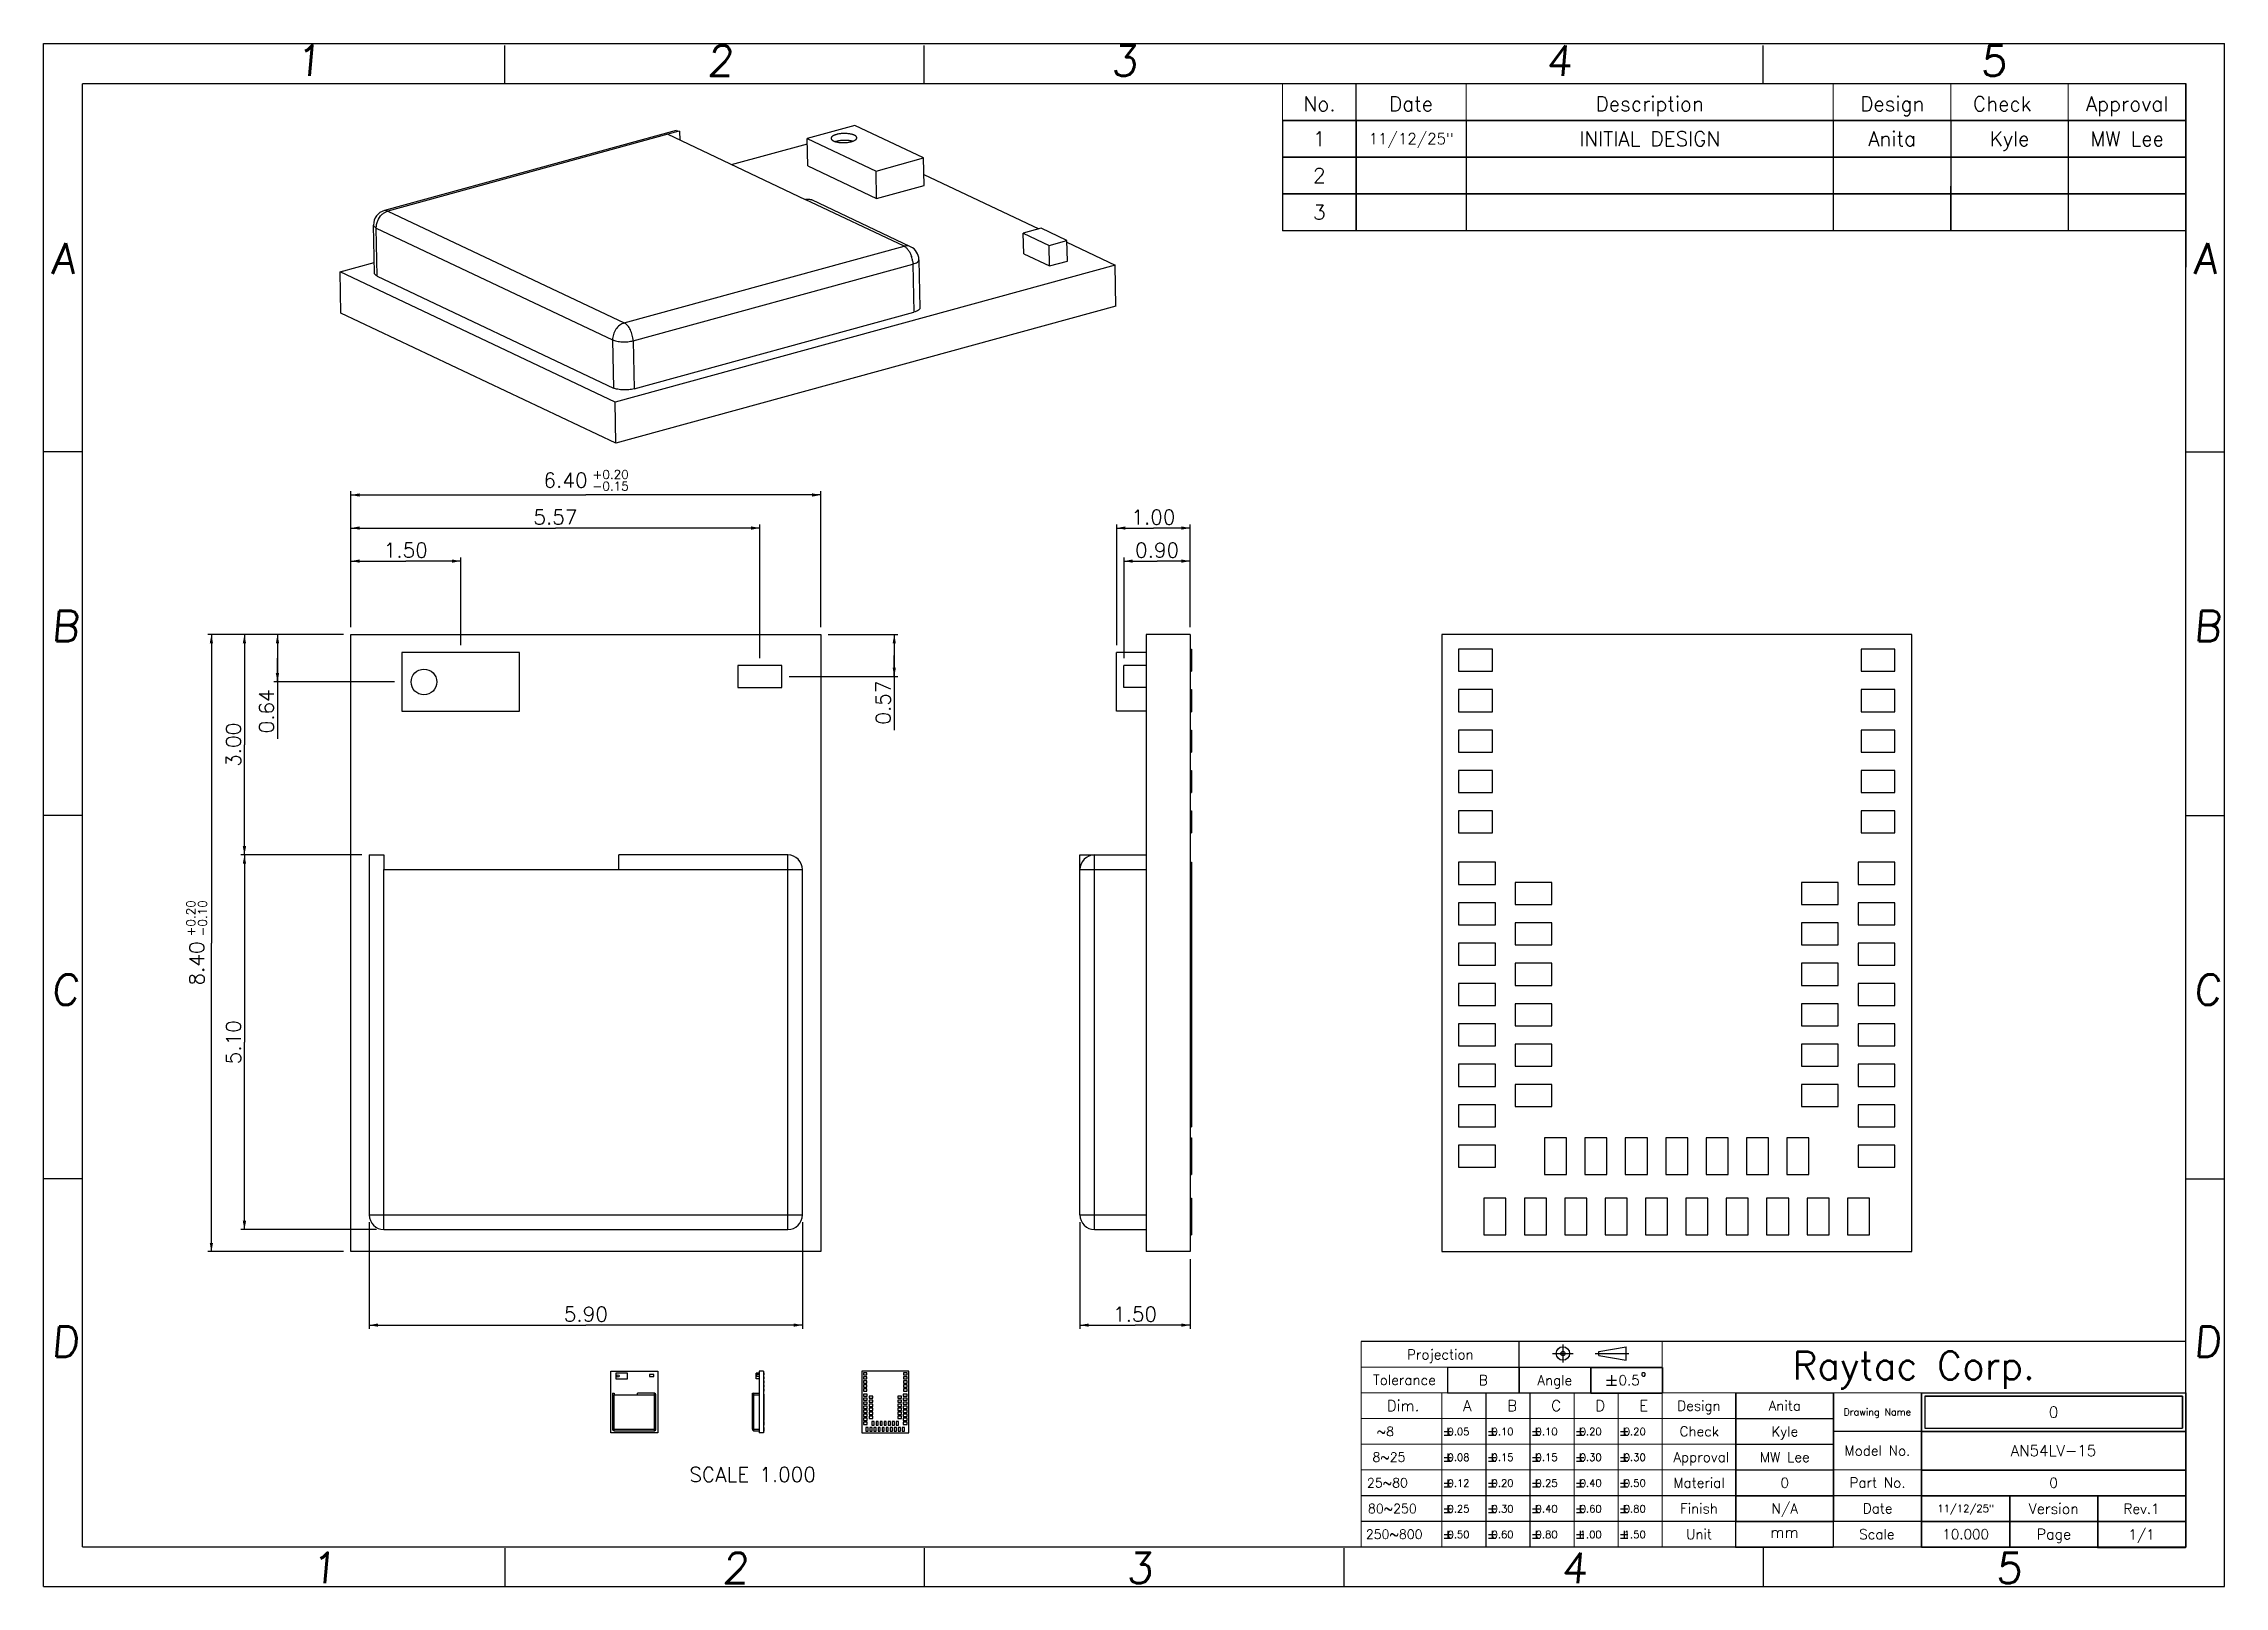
# Model space of a CAD drawing. Header units: millimetres. Extents: x 0 to 297, y 0 to 210.
import ezdxf
from ezdxf.enums import TextEntityAlignment as Align

# ---------------------------------------------------------------- set-up
doc = ezdxf.new("R2010")
doc.units = ezdxf.units.MM
doc.header["$LTSCALE"] = 16.335
doc.linetypes.add('CENTER', pattern=[0.6, 0.375, -0.075, 0.075, -0.075])
doc.layers.get('0').update_dxf_attribs({"linetype": 'CONTINUOUS'})
doc.layers.add('DEFAULT_1', color=7, linetype='CENTER')
doc.styles.get("Standard").update_dxf_attribs({"font": 'romans.ttf'})
doc.styles.add('TEXTSTYLE_2', font='romans.ttf')
doc.dimstyles.new('DIMSTYLE_1', dxfattribs={"dimtxt": 2, "dimasz": 1.2, "dimexe": 0.5, "dimexo": 1, "dimgap": 0.5, "dimtad": 1, "dimlfac": 0.1, "dimzin": 0, "dimdsep": 46, "dimtxsty": 'STANDARD', "dimblk": '_FILLED', "dimblk1": '_FILLED', "dimblk2": '_FILLED', "dimcen": 0.09, "dimazin": 0, "dimtp": 0.01, "dimtm": 0.01, "dimtfac": 1, "dimtofl": 0, "dimtmove": 0, "dimatfit": 3, "dimldrblk": '_FILLED', "dimfxl": 1, "dimtolj": 1, "dimtzin": 0, "dimarcsym": 0})
doc.dimstyles.new('DIMSTYLE_2', dxfattribs={"dimtxt": 2, "dimasz": 1.2, "dimexe": 0.5, "dimexo": 1, "dimgap": 0.5, "dimtad": 1, "dimlfac": 0.1, "dimzin": 0, "dimdsep": 46, "dimtxsty": 'STANDARD', "dimblk": '_FILLED', "dimblk1": '_FILLED', "dimblk2": '_FILLED', "dimcen": 0.09, "dimazin": 0, "dimtol": 1, "dimtp": 0.2, "dimtm": 0.1, "dimtfac": 0.6, "dimtofl": 0, "dimtmove": 0, "dimatfit": 3, "dimldrblk": '_FILLED', "dimfxl": 1, "dimtolj": 1, "dimtzin": 0, "dimarcsym": 0})
doc.dimstyles.new('DIMSTYLE_3', dxfattribs={"dimtxt": 2, "dimasz": 1.2, "dimexe": 0.5, "dimexo": 1, "dimgap": 0.5, "dimtad": 1, "dimlfac": 0.1, "dimzin": 0, "dimdsep": 46, "dimtxsty": 'STANDARD', "dimblk": '_FILLED', "dimblk1": '_FILLED', "dimblk2": '_FILLED', "dimcen": 0.09, "dimazin": 0, "dimtol": 1, "dimtp": 0.2, "dimtm": 0.15, "dimtfac": 0.6, "dimtofl": 0, "dimtmove": 0, "dimatfit": 3, "dimldrblk": '_FILLED', "dimfxl": 1, "dimtolj": 1, "dimtzin": 0, "dimarcsym": 0})
doc.dimstyles.new('DIMSTYLE_4', dxfattribs={"dimtxt": 2, "dimasz": 1.2, "dimexe": 0.5, "dimexo": 1, "dimgap": 0.5, "dimtad": 1, "dimlfac": 0.1, "dimzin": 0, "dimdsep": 46, "dimtxsty": 'STANDARD', "dimblk": '_FILLED', "dimblk1": '_FILLED', "dimblk2": '_FILLED', "dimcen": 0.09, "dimazin": 0, "dimtp": 0.15, "dimtm": 0.15, "dimtfac": 1, "dimtofl": 0, "dimtmove": 0, "dimatfit": 3, "dimldrblk": '_FILLED', "dimfxl": 1, "dimtolj": 1, "dimtzin": 0, "dimarcsym": 0})
doc.dimstyles.new('DIMSTYLE_5', dxfattribs={"dimtxt": 2, "dimasz": 1.2, "dimexe": 0.5, "dimexo": 1, "dimgap": 0.5, "dimtad": 1, "dimlfac": 0.1, "dimzin": 0, "dimdsep": 46, "dimtxsty": 'STANDARD', "dimblk": '_FILLED', "dimblk1": '_FILLED', "dimblk2": '_FILLED', "dimcen": 0.09, "dimazin": 0, "dimtp": 0.2, "dimtm": 0.15, "dimtfac": 1, "dimtofl": 0, "dimtmove": 0, "dimatfit": 3, "dimldrblk": '_FILLED', "dimfxl": 1, "dimtolj": 1, "dimtzin": 0, "dimarcsym": 0})

msp = doc.modelspace()

# ---------------------------------------------------------------- texts
at = {"color": 7, "linetype": 'CONTINUOUS', "line_spacing_factor": 0.9}
for s, insert, char_height, width, attachment_point in [('\\Q5.0;1', (34.269, 209.747), 4.15, 5.97957, 1), ('\\Q5.0;2', (90.346, 209.747), 4.15, 5.97957, 1), ('\\Q5.0;3', (145.385, 209.747), 4.15, 5.97957, 1), ('\\Q5.0;4', (204.577, 209.747), 4.15, 5.97957, 1), ('\\Q5.0;5', (263.769, 209.747), 4.15, 5.97957, 1), ('No.', (173.762, 202.813), 2, 4.92473, 2), ('Date', (186.227, 202.813), 2, 6.75986, 2), ('Description', (218.734, 202.813), 2, 16.65233, 2), ('Design', (251.775, 202.813), 2, 9.84946, 2), ('Check', (266.745, 202.813), 2, 9.33333, 2), ('Approval', (283.741, 202.813), 2, 12.6595, 2), ('1', (173.741, 198.057), 2, 1.92115, 2), ('11/12/25"', (186.241, 197.807), 1.5, 12.83871, 2), ('INITIAL DESIGN', (218.741, 198.057), 2, 22.05735, 2), ('Anita', (251.741, 198.057), 2, 7.36201, 2), ('Kyle', (267.741, 198.057), 2, 6.19355, 2), ('MW Lee', (283.741, 198.057), 2, 11.64158, 2), ('2', (173.741, 193.057), 2, 1.92115, 2), ('3', (173.741, 188.057), 2, 1.92115, 2), ('\\Q5.0;A', (1.053, 182.827), 4.15, 5.39946, 1), ('\\Q5.0;A', (292.787, 182.827), 4.15, 5.39946, 1), ('\\Q5.0;B', (1.053, 132.8), 4.15, 7.45215, 1), ('\\Q5.0;B', (292.787, 132.8), 4.15, 7.45215, 1), ('\\Q5.0;C', (1.053, 83.299), 4.15, 7.45215, 1), ('\\Q5.0;C', (292.787, 83.299), 4.15, 7.45215, 1), ('\\Q5.0;D', (1.053, 35.378), 4.15, 6.29194, 1), ('\\Q5.0;D', (292.787, 35.378), 4.15, 6.29194, 1), ('Projection', (190.218, 32.238), 1.35, 10.25806, 2), ('Raytac Corp.', (254.682, 31.963), 3.8, 38.87168, 2), ('Tolerance', (185.323, 28.773), 1.35, 9.65323, 2), ('B', (196.068, 28.748), 1.35, 1.61613, 2), ('Angle', (205.811, 28.74), 1.35, 5.34677, 2), ('{\\ftxt;\\W0.0001;\\H0.0001;\\~}{\\ftxt;\\W1.3333333333;\\H1.35; }{\\ftxt;\\W0.0001;\\H0.0001;\\~}0.5{\\ftxt;\\W0.0001;\\H0.0001;\\~}{\\ftxt;\\W0.6666666667;\\H1.35; }{\\ftxt;\\W0.0001;\\H0.0001;\\~}', (215.598, 28.733), 1.35, 8.93468, 2), ('Dim.', (182.93, 25.347), 1.5, 5, 1), ('A', (193.315, 25.347), 1.5, 1.30108, 1), ('B', (199.315, 25.347), 1.5, 1.7957, 1), ('C', (205.315, 25.347), 1.5, 1.7957, 1), ('D', (211.315, 25.347), 1.5, 1.51613, 1), ('E', (217.315, 25.347), 1.5, 1.37097, 1), ('Design', (225.437, 25.256), 1.35, 6.64839, 2), ('Anita', (237.13, 25.272), 1.35, 4.96935, 2), ('Drawing Name', (249.73, 24.193), 0.95, 10.56918, 2), ('0 ', (273.734, 24.473), 1.5, 2.95699, 2), ('   ~8', (178.982, 21.722), 1.25, 6.48746, 1), ('{\\ftxt;\\W0.0001;\\H0.0001;\\~}{\\ftxt;\\W1.1666666667;\\H1.0; }{\\ftxt;\\W0.0001;\\H0.0001;\\~}0.05', (190.763, 21.563), 1, 6.80914, 1), ('{\\ftxt;\\W0.0001;\\H0.0001;\\~}{\\ftxt;\\W1.1666666667;\\H1.0; }{\\ftxt;\\W0.0001;\\H0.0001;\\~}0.10', (196.763, 21.563), 1, 6.80914, 1), ('{\\ftxt;\\W0.0001;\\H0.0001;\\~}{\\ftxt;\\W1.1666666667;\\H1.0; }{\\ftxt;\\W0.0001;\\H0.0001;\\~}0.10', (202.763, 21.563), 1, 6.80914, 1), ('{\\ftxt;\\W0.0001;\\H0.0001;\\~}{\\ftxt;\\W1.1666666667;\\H1.0; }{\\ftxt;\\W0.0001;\\H0.0001;\\~}0.20', (208.763, 21.563), 1, 6.80914, 1), ('{\\ftxt;\\W0.0001;\\H0.0001;\\~}{\\ftxt;\\W1.1666666667;\\H1.0; }{\\ftxt;\\W0.0001;\\H0.0001;\\~}0.20', (214.763, 21.563), 1, 6.80914, 1), ('Check', (225.492, 21.775), 1.35, 6.3, 2), ('Kyle', (237.13, 21.772), 1.35, 4.18065, 2), ('  8~25', (179.261, 18.222), 1.25, 7.62545, 1), ('{\\ftxt;\\W0.0001;\\H0.0001;\\~}{\\ftxt;\\W1.1666666667;\\H1.0; }{\\ftxt;\\W0.0001;\\H0.0001;\\~}0.08', (190.763, 18.063), 1, 6.80914, 1), ('{\\ftxt;\\W0.0001;\\H0.0001;\\~}{\\ftxt;\\W1.1666666667;\\H1.0; }{\\ftxt;\\W0.0001;\\H0.0001;\\~}0.15', (196.763, 18.063), 1, 6.80914, 1), ('{\\ftxt;\\W0.0001;\\H0.0001;\\~}{\\ftxt;\\W1.1666666667;\\H1.0; }{\\ftxt;\\W0.0001;\\H0.0001;\\~}0.15', (202.763, 18.063), 1, 6.80914, 1), ('{\\ftxt;\\W0.0001;\\H0.0001;\\~}{\\ftxt;\\W1.1666666667;\\H1.0; }{\\ftxt;\\W0.0001;\\H0.0001;\\~}0.30', (208.763, 18.063), 1, 6.80914, 1), ('{\\ftxt;\\W0.0001;\\H0.0001;\\~}{\\ftxt;\\W1.1666666667;\\H1.0; }{\\ftxt;\\W0.0001;\\H0.0001;\\~}0.30', (214.763, 18.063), 1, 6.80914, 1), ('Approval', (225.76, 18.268), 1.35, 8.54516, 2), ('MW Lee', (237.13, 18.272), 1.35, 7.85806, 2), ('Model No.', (249.743, 19.154), 1.35, 10.41774, 2), ('AN54LV-15', (273.721, 19.233), 1.5, 12.97849, 2), (' 25~80', (179.37, 14.722), 1.25, 7.56272, 1), ('{\\ftxt;\\W0.0001;\\H0.0001;\\~}{\\ftxt;\\W1.1666666667;\\H1.0; }{\\ftxt;\\W0.0001;\\H0.0001;\\~}0.12', (190.763, 14.563), 1, 6.80914, 1), ('{\\ftxt;\\W0.0001;\\H0.0001;\\~}{\\ftxt;\\W1.1666666667;\\H1.0; }{\\ftxt;\\W0.0001;\\H0.0001;\\~}0.20', (196.763, 14.563), 1, 6.80914, 1), ('{\\ftxt;\\W0.0001;\\H0.0001;\\~}{\\ftxt;\\W1.1666666667;\\H1.0; }{\\ftxt;\\W0.0001;\\H0.0001;\\~}0.25', (202.763, 14.563), 1, 6.80914, 1), ('{\\ftxt;\\W0.0001;\\H0.0001;\\~}{\\ftxt;\\W1.1666666667;\\H1.0; }{\\ftxt;\\W0.0001;\\H0.0001;\\~}0.40', (208.763, 14.563), 1, 6.80914, 1), ('{\\ftxt;\\W0.0001;\\H0.0001;\\~}{\\ftxt;\\W1.1666666667;\\H1.0; }{\\ftxt;\\W0.0001;\\H0.0001;\\~}0.50', (214.763, 14.563), 1, 6.80914, 1), ('Material', (225.455, 14.776), 1.35, 7.91613, 2), ('0 ', (237.13, 14.772), 1.35, 2.66129, 2), ('Part No.', (249.762, 14.8), 1.35, 8.9371, 2), ('0 ', (273.739, 14.771), 1.35, 2.66129, 2), (' 80~250', (179.507, 11.222), 1.25, 8.76344, 1), ('{\\ftxt;\\W0.0001;\\H0.0001;\\~}{\\ftxt;\\W1.1666666667;\\H1.0; }{\\ftxt;\\W0.0001;\\H0.0001;\\~}0.25', (190.763, 11.063), 1, 6.80914, 1), ('{\\ftxt;\\W0.0001;\\H0.0001;\\~}{\\ftxt;\\W1.1666666667;\\H1.0; }{\\ftxt;\\W0.0001;\\H0.0001;\\~}0.30', (196.763, 11.063), 1, 6.80914, 1), ('{\\ftxt;\\W0.0001;\\H0.0001;\\~}{\\ftxt;\\W1.1666666667;\\H1.0; }{\\ftxt;\\W0.0001;\\H0.0001;\\~}0.40', (202.763, 11.063), 1, 6.80914, 1), ('{\\ftxt;\\W0.0001;\\H0.0001;\\~}{\\ftxt;\\W1.1666666667;\\H1.0; }{\\ftxt;\\W0.0001;\\H0.0001;\\~}0.60', (208.763, 11.063), 1, 6.80914, 1), ('{\\ftxt;\\W0.0001;\\H0.0001;\\~}{\\ftxt;\\W1.1666666667;\\H1.0; }{\\ftxt;\\W0.0001;\\H0.0001;\\~}0.80', (214.763, 11.063), 1, 6.80914, 1), ('Finish', (225.434, 11.275), 1.35, 5.82097, 2), ('N/A ', (237.13, 11.272), 1.35, 5.39032, 2), ('Date', (249.781, 11.288), 1.35, 4.5629, 2), ('11/12/25"', (261.765, 11.095), 1, 8.55914, 2), ('Version', (273.758, 11.284), 1.42, 7.69039, 2), ('Rev.1', (285.718, 11.232), 1.35, 5.54032, 2), ('250~800', (180.08, 7.722), 1.25, 8.70072, 1), ('{\\ftxt;\\W0.0001;\\H0.0001;\\~}{\\ftxt;\\W1.1666666667;\\H1.0; }{\\ftxt;\\W0.0001;\\H0.0001;\\~}0.50', (190.763, 7.563), 1, 6.80914, 1), ('{\\ftxt;\\W0.0001;\\H0.0001;\\~}{\\ftxt;\\W1.1666666667;\\H1.0; }{\\ftxt;\\W0.0001;\\H0.0001;\\~}0.60', (196.763, 7.563), 1, 6.80914, 1), ('{\\ftxt;\\W0.0001;\\H0.0001;\\~}{\\ftxt;\\W1.1666666667;\\H1.0; }{\\ftxt;\\W0.0001;\\H0.0001;\\~}0.80', (202.763, 7.563), 1, 6.80914, 1), ('{\\ftxt;\\W0.0001;\\H0.0001;\\~}{\\ftxt;\\W1.1666666667;\\H1.0; }{\\ftxt;\\W0.0001;\\H0.0001;\\~}1.00', (208.763, 7.563), 1, 6.80914, 1), ('{\\ftxt;\\W0.0001;\\H0.0001;\\~}{\\ftxt;\\W1.1666666667;\\H1.0; }{\\ftxt;\\W0.0001;\\H0.0001;\\~}1.50', (214.763, 7.563), 1, 6.80914, 1), ('Unit', (225.445, 7.778), 1.35, 3.99194, 2), ('mm', (237.094, 8.111), 1.5, 4.30108, 2), ('Scale', (249.667, 7.776), 1.35, 5.40968, 2), ('10.000', (261.765, 7.77), 1.35, 7.14677, 2), ('Page', (273.783, 7.81), 1.42, 5.26265, 2), ('1/1', (285.718, 7.732), 1.35, 4.02097, 2), ('\\Q5.0;1', (36.346, 4.572), 4.15, 5.97957, 1), ('\\Q5.0;2', (92.423, 4.572), 4.15, 5.97957, 1), ('\\Q5.0;3', (147.462, 4.572), 4.15, 5.97957, 1), ('\\Q5.0;4', (206.654, 4.572), 4.15, 5.97957, 1), ('\\Q5.0;5', (265.846, 4.572), 4.15, 5.97957, 1)]:
    msp.add_mtext(s, dxfattribs=dict(at, insert=insert, char_height=char_height, width=width, attachment_point=attachment_point))
at = {"color": 3, "linetype": 'CONTINUOUS', "insert": (96.56, 16.211), "char_height": 2, "width": 20.1147, "attachment_point": 2, "line_spacing_factor": 0.9}
msp.add_mtext('SCALE 1.000', dxfattribs=at)

# ---------------------------------------------------------------- blocks, each defined once
blk = doc.blocks.new('_FILLED')
at = {"color": 0, "linetype": 'BYBLOCK'}
blk.add_solid([(0, 0), (-1, 0.1875), (-1, -0.1875)], dxfattribs=at)
blk = doc.blocks.new('*D0')
at = {"color": 2, "linetype": 'CONTINUOUS'}
for p, q in [((43.35, 99.56), (26.85, 99.56)), ((27.35, 99.56), (27.35, 74.06)), ((27.35, 48.56), (27.35, 74.06)), ((45.35, 48.56), (26.85, 48.56))]:
    blk.add_line(p, q, dxfattribs=at)
at = {"color": 2, "linetype": 'CONTINUOUS', "xscale": 1.2, "yscale": 1.2, "zscale": 1.2}
for p, rotation in [((27.35, 99.56), 90), ((27.35, 48.56), 270)]:
    blk.add_blockref('_FILLED', p, dxfattribs=dict(at, rotation=rotation))
at = {"color": 2, "linetype": 'CONTINUOUS', "insert": (24.85, 74.06), "char_height": 2, "width": 6.7455, "attachment_point": 2, "rotation": 90, "line_spacing_factor": 0.9}
blk.add_mtext('5.10', dxfattribs=at)
blk = doc.blocks.new('*D1')
at = {"color": 2, "linetype": 'CONTINUOUS'}
for p, q in [((44.35, 49.56), (44.35, 35.06)), ((103.35, 49.56), (103.35, 35.06)), ((44.35, 35.56), (73.85, 35.56)), ((103.35, 35.56), (73.85, 35.56))]:
    blk.add_line(p, q, dxfattribs=at)
at = {"color": 2, "linetype": 'CONTINUOUS', "xscale": 1.2, "yscale": 1.2, "zscale": 1.2, "rotation": 180}
blk.add_blockref('_FILLED', (44.35, 35.56), dxfattribs=at)
at = {"color": 2, "linetype": 'CONTINUOUS', "xscale": 1.2, "yscale": 1.2, "zscale": 1.2}
blk.add_blockref('_FILLED', (103.35, 35.56), dxfattribs=at)
at = {"color": 2, "linetype": 'CONTINUOUS', "insert": (73.85, 38.06), "char_height": 2, "width": 6.7455, "attachment_point": 2, "line_spacing_factor": 0.9}
blk.add_mtext('5.90', dxfattribs=at)
blk = doc.blocks.new('*D2')
at = {"color": 2, "linetype": 'CONTINUOUS'}
for p, q in [((146.14, 128.11), (146.14, 144.56)), ((146.14, 144.06), (151.14, 144.06)), ((156.14, 144.06), (151.14, 144.06)), ((156.14, 130.56), (156.14, 144.56))]:
    blk.add_line(p, q, dxfattribs=at)
at = {"color": 2, "linetype": 'CONTINUOUS', "xscale": 1.2, "yscale": 1.2, "zscale": 1.2, "rotation": 180}
blk.add_blockref('_FILLED', (146.14, 144.06), dxfattribs=at)
at = {"color": 2, "linetype": 'CONTINUOUS', "xscale": 1.2, "yscale": 1.2, "zscale": 1.2}
blk.add_blockref('_FILLED', (156.14, 144.06), dxfattribs=at)
at = {"color": 2, "linetype": 'CONTINUOUS', "insert": (151.14, 146.56), "char_height": 2, "width": 6.7455, "attachment_point": 2, "line_spacing_factor": 0.9}
blk.add_mtext('1.00', dxfattribs=at)
blk = doc.blocks.new('*D3')
at = {"color": 2, "linetype": 'CONTINUOUS'}
for p, q in [((40.85, 129.56), (22.35, 129.56)), ((22.85, 129.56), (22.85, 87.56)), ((22.85, 45.56), (22.85, 87.56)), ((40.85, 45.56), (22.35, 45.56))]:
    blk.add_line(p, q, dxfattribs=at)
at = {"color": 2, "linetype": 'CONTINUOUS', "xscale": 1.2, "yscale": 1.2, "zscale": 1.2}
for p, rotation in [((22.85, 129.56), 90), ((22.85, 45.56), 270)]:
    blk.add_blockref('_FILLED', p, dxfattribs=dict(at, rotation=rotation))
at = {"color": 2, "linetype": 'CONTINUOUS', "style": 'TEXTSTYLE_2'}
for s, p in [('+0.20', (20.65, 90.93)), ('-0.10', (22.25, 90.93))]:
    blk.add_text(s, height=1.2, rotation=90, dxfattribs=at).set_placement(p, align=Align.CENTER)
at = {"color": 2, "linetype": 'CONTINUOUS'}
blk.add_text('8.40', height=2, rotation=90, dxfattribs=at).set_placement((21.85, 84.79), align=Align.CENTER)
blk = doc.blocks.new('*D4')
at = {"color": 2, "linetype": 'CONTINUOUS'}
for p, q in [((41.85, 130.56), (41.85, 149.06)), ((41.85, 148.56), (73.85, 148.56)), ((105.85, 148.56), (73.85, 148.56)), ((105.85, 130.56), (105.85, 149.06))]:
    blk.add_line(p, q, dxfattribs=at)
at = {"color": 2, "linetype": 'CONTINUOUS', "xscale": 1.2, "yscale": 1.2, "zscale": 1.2, "rotation": 180}
blk.add_blockref('_FILLED', (41.85, 148.56), dxfattribs=at)
at = {"color": 2, "linetype": 'CONTINUOUS', "xscale": 1.2, "yscale": 1.2, "zscale": 1.2}
blk.add_blockref('_FILLED', (105.85, 148.56), dxfattribs=at)
at = {"color": 2, "linetype": 'CONTINUOUS'}
blk.add_text('6.40', height=2, dxfattribs=at).set_placement((71.08, 149.56), align=Align.CENTER)
at = {"color": 2, "linetype": 'CONTINUOUS', "style": 'TEXTSTYLE_2'}
for s, p in [('+0.20', (77.22, 150.76)), ('-0.15', (77.22, 149.16))]:
    blk.add_text(s, height=1.2, dxfattribs=at).set_placement(p, align=Align.CENTER)
blk = doc.blocks.new('*D5')
at = {"color": 2, "linetype": 'CONTINUOUS'}
for p, q in [((40.85, 129.56), (26.85, 129.56)), ((27.35, 129.56), (27.35, 114.56)), ((27.35, 99.56), (27.35, 114.56)), ((43.35, 99.56), (26.85, 99.56))]:
    blk.add_line(p, q, dxfattribs=at)
at = {"color": 2, "linetype": 'CONTINUOUS', "xscale": 1.2, "yscale": 1.2, "zscale": 1.2}
for p, rotation in [((27.35, 129.56), 90), ((27.35, 99.56), 270)]:
    blk.add_blockref('_FILLED', p, dxfattribs=dict(at, rotation=rotation))
at = {"color": 2, "linetype": 'CONTINUOUS', "insert": (24.85, 114.56), "char_height": 2, "width": 6.7455, "attachment_point": 2, "rotation": 90, "line_spacing_factor": 0.9}
blk.add_mtext('3.00', dxfattribs=at)
blk = doc.blocks.new('*D6')
at = {"color": 2, "linetype": 'CONTINUOUS'}
for p, q in [((141.14, 49.56), (141.14, 35.06)), ((156.14, 44.56), (156.14, 35.06)), ((141.14, 35.56), (148.64, 35.56)), ((156.14, 35.56), (148.64, 35.56))]:
    blk.add_line(p, q, dxfattribs=at)
at = {"color": 2, "linetype": 'CONTINUOUS', "xscale": 1.2, "yscale": 1.2, "zscale": 1.2, "rotation": 180}
blk.add_blockref('_FILLED', (141.14, 35.56), dxfattribs=at)
at = {"color": 2, "linetype": 'CONTINUOUS', "xscale": 1.2, "yscale": 1.2, "zscale": 1.2}
blk.add_blockref('_FILLED', (156.14, 35.56), dxfattribs=at)
at = {"color": 2, "linetype": 'CONTINUOUS', "insert": (148.64, 38.06), "char_height": 2, "width": 6.7455, "attachment_point": 2, "line_spacing_factor": 0.9}
blk.add_mtext('1.50', dxfattribs=at)
blk = doc.blocks.new('*D7')
at = {"color": 2, "linetype": 'CONTINUOUS'}
for p, q in [((41.85, 130.56), (41.85, 140.06)), ((56.8, 128.11), (56.8, 140.06)), ((41.85, 139.56), (49.32, 139.56)), ((56.8, 139.56), (49.32, 139.56))]:
    blk.add_line(p, q, dxfattribs=at)
at = {"color": 2, "linetype": 'CONTINUOUS', "xscale": 1.2, "yscale": 1.2, "zscale": 1.2, "rotation": 180}
blk.add_blockref('_FILLED', (41.85, 139.56), dxfattribs=at)
at = {"color": 2, "linetype": 'CONTINUOUS', "xscale": 1.2, "yscale": 1.2, "zscale": 1.2}
blk.add_blockref('_FILLED', (56.8, 139.56), dxfattribs=at)
at = {"color": 2, "linetype": 'CONTINUOUS', "insert": (49.32, 142.06), "char_height": 2, "width": 6.7455, "attachment_point": 2, "line_spacing_factor": 0.9}
blk.add_mtext('1.50', dxfattribs=at)
blk = doc.blocks.new('*D8')
at = {"color": 2, "linetype": 'CONTINUOUS'}
for p, q in [((41.85, 130.56), (41.85, 144.56)), ((41.85, 144.06), (69.7, 144.06)), ((97.55, 144.06), (69.7, 144.06)), ((97.55, 126.36), (97.55, 144.56))]:
    blk.add_line(p, q, dxfattribs=at)
at = {"color": 2, "linetype": 'CONTINUOUS', "xscale": 1.2, "yscale": 1.2, "zscale": 1.2, "rotation": 180}
blk.add_blockref('_FILLED', (41.85, 144.06), dxfattribs=at)
at = {"color": 2, "linetype": 'CONTINUOUS', "xscale": 1.2, "yscale": 1.2, "zscale": 1.2}
blk.add_blockref('_FILLED', (97.55, 144.06), dxfattribs=at)
at = {"color": 2, "linetype": 'CONTINUOUS', "insert": (69.7, 146.56), "char_height": 2, "width": 6.7455, "attachment_point": 2, "line_spacing_factor": 0.9}
blk.add_mtext('5.57', dxfattribs=at)
blk = doc.blocks.new('*D9')
at = {"color": 2, "linetype": 'CONTINUOUS'}
for p, q in [((40.85, 129.56), (31.35, 129.56)), ((31.85, 129.56), (31.85, 126.34)), ((31.85, 123.11), (31.85, 126.34)), ((31.85, 126.34), (31.85, 115.37)), ((47.8, 123.11), (31.35, 123.11))]:
    blk.add_line(p, q, dxfattribs=at)
at = {"color": 2, "linetype": 'CONTINUOUS', "xscale": 1.2, "yscale": 1.2, "zscale": 1.2}
for p, rotation in [((31.85, 129.56), 90), ((31.85, 123.11), 270)]:
    blk.add_blockref('_FILLED', p, dxfattribs=dict(at, rotation=rotation))
at = {"color": 2, "linetype": 'CONTINUOUS', "insert": (29.35, 122.11), "char_height": 2, "width": 6.7455, "attachment_point": 3, "rotation": 90, "line_spacing_factor": 0.9}
blk.add_mtext('0.64', dxfattribs=at)
blk = doc.blocks.new('*D10')
at = {"color": 2, "linetype": 'CONTINUOUS'}
for p, q in [((106.85, 129.56), (116.35, 129.56)), ((115.85, 129.56), (115.85, 126.71)), ((115.85, 123.86), (115.85, 126.71)), ((115.85, 126.71), (115.85, 116.56)), ((101.55, 123.86), (116.35, 123.86))]:
    blk.add_line(p, q, dxfattribs=at)
at = {"color": 2, "linetype": 'CONTINUOUS', "xscale": 1.2, "yscale": 1.2, "zscale": 1.2}
for p, rotation in [((115.85, 129.56), 90), ((115.85, 123.86), 270)]:
    blk.add_blockref('_FILLED', p, dxfattribs=dict(at, rotation=rotation))
at = {"color": 2, "linetype": 'CONTINUOUS', "insert": (113.35, 123.3), "char_height": 2, "width": 6.7455, "attachment_point": 3, "rotation": 90, "line_spacing_factor": 0.9}
blk.add_mtext('0.57', dxfattribs=at)
blk = doc.blocks.new('*D11')
at = {"color": 2, "linetype": 'CONTINUOUS'}
for p, q in [((147.14, 126.36), (147.14, 140.06)), ((156.14, 130.56), (156.14, 140.06)), ((147.14, 139.56), (151.64, 139.56)), ((156.14, 139.56), (151.64, 139.56))]:
    blk.add_line(p, q, dxfattribs=at)
at = {"color": 2, "linetype": 'CONTINUOUS', "xscale": 1.2, "yscale": 1.2, "zscale": 1.2, "rotation": 180}
blk.add_blockref('_FILLED', (147.14, 139.56), dxfattribs=at)
at = {"color": 2, "linetype": 'CONTINUOUS', "xscale": 1.2, "yscale": 1.2, "zscale": 1.2}
blk.add_blockref('_FILLED', (156.14, 139.56), dxfattribs=at)
at = {"color": 2, "linetype": 'CONTINUOUS', "insert": (151.64, 142.06), "char_height": 2, "width": 6.7455, "attachment_point": 2, "line_spacing_factor": 0.9}
blk.add_mtext('0.90', dxfattribs=at)

# ---------------------------------------------------------------- dimensions: what is measured, and where the dimension line sits
at = {"color": 2, "linetype": 'CONTINUOUS'}
for base, p1, p2, dimstyle, picture, middle in [((105.845, 148.561), (41.845, 129.561), (105.845, 129.561), 'DIMSTYLE_3', '*D4', (73.845, 148.561)), ((97.545, 144.061), (41.845, 129.561), (97.545, 125.363), 'DIMSTYLE_5', '*D8', (69.707, 144.061)), ((56.795352047, 139.561217173), (41.845352047, 129.561217173), (56.795352047, 127.114217173), 'DIMSTYLE_5', '*D7', (49.471586746, 139.561217173)), ((103.345, 35.561), (44.345, 50.561), (103.345, 50.561), 'DIMSTYLE_1', '*D1', (73.85, 35.561))]:
    dim = msp.add_linear_dim(base=base, p1=p1, p2=p2, dimstyle=dimstyle, dxfattribs=at)
    dim.commit()
    dim.dimension.update_dxf_attribs({"geometry": picture, "text_midpoint": middle, "dimtype": 160})
for base, p1, p2, angle, dimstyle, picture, middle in [((146.137, 144.061), (156.137, 129.561), (146.137, 127.114), 180, 'DIMSTYLE_1', '*D2', (151.288, 144.061)), ((147.137, 139.561), (156.137, 129.561), (147.137, 125.363), 180, 'DIMSTYLE_5', '*D11', (151.641, 139.561)), ((22.845, 129.561), (41.845, 45.561), (41.845, 129.561), 90, 'DIMSTYLE_2', '*D3', (22.845, 87.561)), ((27.345, 99.561), (41.845, 129.561), (44.345, 99.561), 270, 'DIMSTYLE_4', '*D5', (27.345, 114.565)), ((31.845, 123.114), (41.845, 129.561), (48.795, 123.114), 270, 'DIMSTYLE_5', '*D9', (31.845, 118.781)), ((115.845, 123.863), (105.845, 129.561), (100.545, 123.863), 270, 'DIMSTYLE_5', '*D10', (115.845, 119.941)), ((27.345, 48.561), (44.345, 99.561), (46.345, 48.561), 270, 'DIMSTYLE_1', '*D0', (27.345, 74.065)), ((141.137, 35.561), (156.137, 45.561), (141.137, 50.561), 180, 'DIMSTYLE_5', '*D6', (148.788, 35.561))]:
    dim = msp.add_linear_dim(base=base, p1=p1, p2=p2, angle=angle, dimstyle=dimstyle, dxfattribs=at)
    dim.commit()
    dim.dimension.update_dxf_attribs({"geometry": picture, "text_midpoint": middle, "dimtype": 160})

# ---------------------------------------------------------------- linework, layer by layer
at = {"color": 7, "linetype": 'CONTINUOUS'}
for p, q in [((0, 0), (0, 210)), ((0, 210), (297, 210)), ((62.827, 204.558), (62.827, 209.751)), ((119.942, 204.558), (119.942, 209.751)), ((234.173, 204.558), (234.173, 209.751)), ((297, 0), (297, 210)), ((168.763, 204.583), (291.763, 204.583)), ((291.763, 204.583), (291.763, 179.583)), ((168.741, 199.557), (291.741, 199.557)), ((168.741, 199.557), (168.741, 184.557)), ((168.763, 199.583), (291.763, 199.583)), ((178.741, 199.557), (178.741, 184.557)), ((193.741, 199.557), (193.741, 184.557)), ((243.741, 199.557), (243.741, 184.557)), ((259.741, 199.557), (259.741, 184.557)), ((275.741, 199.557), (275.741, 184.557)), ((291.741, 199.557), (291.741, 184.557)), ((86.131, 198.159), (46.403, 187.276)), ((86.621, 198.1), (84.999, 197.656)), ((84.999, 197.656), (103.721, 188.791)), ((86.131, 198.159), (86.621, 198.1)), ((86.621, 198.1), (86.646, 196.876)), ((93.687, 193.542), (104.018, 196.373)), ((110.49, 198.867), (104.004, 197.09)), ((104.081, 193.351), (104.004, 197.09)), ((104.004, 197.09), (113.364, 192.658)), ((119.851, 194.435), (110.49, 198.867)), ((104.081, 193.351), (113.441, 188.918)), ((113.364, 192.658), (119.851, 194.435)), ((119.928, 190.695), (119.851, 194.435)), ((168.741, 194.557), (291.741, 194.557)), ((168.763, 194.583), (291.763, 194.583)), ((113.441, 188.918), (113.364, 192.658)), ((113.441, 188.918), (119.928, 190.695)), ((119.897, 192.193), (135.543, 184.784)), ((118.072, 182.358), (104.615, 188.729)), ((168.741, 189.557), (291.741, 189.557)), ((168.763, 189.583), (291.763, 189.583)), ((45.067, 178.762), (44.932, 185.306)), ((135.855, 184.87), (133.423, 184.203)), ((133.423, 184.203), (136.933, 182.541)), ((133.481, 181.399), (133.423, 184.203)), ((139.366, 183.208), (135.855, 184.87)), ((168.741, 184.557), (291.741, 184.557)), ((168.763, 184.583), (291.763, 184.583)), ((133.481, 181.399), (136.991, 179.737)), ((136.933, 182.541), (139.366, 183.208)), ((136.991, 179.737), (136.933, 182.541)), ((139.424, 180.403), (139.366, 183.208)), ((139.371, 182.972), (145.928, 179.867)), ((40.38, 178.939), (45.037, 180.215)), ((40.496, 173.33), (40.38, 178.939)), ((77.824, 161.21), (40.38, 178.939)), ((45.445, 178.359), (77.623, 163.123)), ((145.928, 179.867), (77.824, 161.21)), ((119.215, 180.592), (119.35, 174.048)), ((136.991, 179.737), (139.424, 180.403)), ((146.044, 174.258), (145.928, 179.867)), ((77.939, 155.601), (40.496, 173.33)), ((146.044, 174.258), (77.939, 155.601)), ((80.415, 163.013), (118.521, 173.453)), ((77.939, 155.601), (77.824, 161.21)), ((5.266, 154.454), (0, 154.454)), ((291.734, 154.454), (297, 154.454)), ((41.845, 45.561), (41.845, 129.561)), ((41.845, 129.561), (105.845, 129.561)), ((105.845, 129.561), (105.845, 45.561)), ((150.137, 129.561), (150.137, 45.561)), ((156.137, 129.561), (150.137, 129.561)), ((156.137, 129.561), (156.137, 45.561)), ((190.412, 129.561), (190.412, 45.561)), ((254.412, 129.561), (190.412, 129.561)), ((254.412, 45.561), (254.412, 129.561)), ((48.795, 127.114), (48.795, 119.114)), ((64.795, 127.114), (48.795, 127.114)), ((64.795, 119.114), (64.795, 127.114)), ((94.545, 125.363), (94.545, 122.363)), ((100.545, 125.363), (94.545, 125.363)), ((100.545, 122.363), (100.545, 125.363)), ((146.137, 119.114), (146.137, 127.114)), ((150.137, 127.114), (146.137, 127.114)), ((147.137, 122.363), (147.137, 125.363)), ((150.137, 125.363), (147.137, 125.363)), ((156.137, 127.561), (156.337, 127.561)), ((156.337, 127.561), (156.337, 124.561)), ((192.712, 127.561), (192.712, 124.561)), ((197.312, 127.561), (192.712, 127.561)), ((197.312, 124.561), (197.312, 127.561)), ((247.512, 127.561), (247.512, 124.561)), ((252.112, 127.561), (247.512, 127.561)), ((252.112, 124.561), (252.112, 127.561)), ((94.545, 122.363), (100.545, 122.363)), ((150.137, 122.363), (147.137, 122.363)), ((156.137, 124.561), (156.337, 124.561)), ((156.137, 122.061), (156.337, 122.061)), ((156.337, 122.061), (156.337, 119.061)), ((192.712, 124.561), (197.312, 124.561)), ((192.712, 122.061), (192.712, 119.061)), ((197.312, 122.061), (192.712, 122.061)), ((197.312, 119.061), (197.312, 122.061)), ((247.512, 124.561), (252.112, 124.561)), ((247.512, 122.061), (247.512, 119.061)), ((252.112, 122.061), (247.512, 122.061)), ((252.112, 119.061), (252.112, 122.061)), ((48.795, 119.114), (64.795, 119.114)), ((150.137, 119.114), (146.137, 119.114)), ((156.137, 119.061), (156.337, 119.061)), ((192.712, 119.061), (197.312, 119.061)), ((247.512, 119.061), (252.112, 119.061)), ((156.137, 116.561), (156.337, 116.561)), ((156.337, 116.561), (156.337, 113.561)), ((192.712, 116.561), (192.712, 113.561)), ((197.312, 116.561), (192.712, 116.561)), ((197.312, 113.561), (197.312, 116.561)), ((247.512, 116.561), (247.512, 113.561)), ((252.112, 116.561), (247.512, 116.561)), ((252.112, 113.561), (252.112, 116.561)), ((156.137, 113.561), (156.337, 113.561)), ((192.712, 113.561), (197.312, 113.561)), ((247.512, 113.561), (252.112, 113.561)), ((156.137, 111.061), (156.337, 111.061)), ((156.337, 111.061), (156.337, 108.061)), ((192.712, 111.061), (192.712, 108.061)), ((197.312, 111.061), (192.712, 111.061)), ((197.312, 108.061), (197.312, 111.061)), ((247.512, 111.061), (247.512, 108.061)), ((252.112, 111.061), (247.512, 111.061)), ((252.112, 108.061), (252.112, 111.061)), ((156.137, 108.061), (156.337, 108.061)), ((192.712, 108.061), (197.312, 108.061)), ((247.512, 108.061), (252.112, 108.061)), ((5.266, 104.953), (0, 104.953)), ((156.137, 105.561), (156.337, 105.561)), ((156.337, 105.561), (156.337, 102.561)), ((192.712, 105.561), (192.712, 102.561)), ((197.312, 105.561), (192.712, 105.561)), ((197.312, 102.561), (197.312, 105.561)), ((252.112, 105.561), (247.512, 105.561)), ((247.512, 105.561), (247.512, 102.561)), ((252.112, 102.561), (252.112, 105.561)), ((291.734, 104.953), (297, 104.953)), ((156.137, 102.561), (156.337, 102.561)), ((192.712, 102.561), (197.312, 102.561)), ((247.512, 102.561), (252.112, 102.561)), ((44.345, 99.561), (44.345, 50.561)), ((44.345, 99.561), (46.345, 99.561)), ((46.345, 99.561), (46.345, 97.561)), ((78.345, 97.561), (78.345, 99.561)), ((101.345, 99.561), (78.345, 99.561)), ((141.137, 50.561), (141.137, 99.561)), ((141.137, 99.561), (150.137, 99.561)), ((156.137, 98.561), (156.337, 98.561)), ((156.337, 98.561), (156.337, 62.561)), ((192.712, 98.561), (192.712, 95.561)), ((197.712, 98.561), (192.712, 98.561)), ((197.712, 95.561), (197.712, 98.561)), ((252.112, 98.561), (247.112, 98.561)), ((247.112, 98.561), (247.112, 95.561)), ((252.112, 95.561), (252.112, 98.561)), ((46.345, 97.561), (78.345, 97.561)), ((103.345, 50.561), (103.345, 97.561)), ((156.137, 95.561), (156.337, 95.561)), ((192.712, 95.561), (197.712, 95.561)), ((200.412, 95.811), (200.412, 92.811)), ((205.412, 95.811), (200.412, 95.811)), ((205.412, 92.811), (205.412, 95.811)), ((244.412, 95.811), (239.412, 95.811)), ((239.412, 95.811), (239.412, 92.811)), ((244.412, 92.811), (244.412, 95.811)), ((247.112, 95.561), (252.112, 95.561)), ((156.137, 93.061), (156.337, 93.061)), ((192.712, 93.061), (192.712, 90.061)), ((197.712, 93.061), (192.712, 93.061)), ((197.712, 90.061), (197.712, 93.061)), ((200.412, 92.811), (205.412, 92.811)), ((239.412, 92.811), (244.412, 92.811)), ((252.112, 93.061), (247.112, 93.061)), ((247.112, 93.061), (247.112, 90.061)), ((252.112, 90.061), (252.112, 93.061)), ((156.137, 90.061), (156.337, 90.061)), ((192.712, 90.061), (197.712, 90.061)), ((200.412, 90.311), (200.412, 87.311)), ((205.412, 90.311), (200.412, 90.311)), ((205.412, 87.311), (205.412, 90.311)), ((244.412, 90.311), (239.412, 90.311)), ((239.412, 90.311), (239.412, 87.311)), ((244.412, 87.311), (244.412, 90.311)), ((247.112, 90.061), (252.112, 90.061)), ((156.137, 87.561), (156.337, 87.561)), ((192.712, 87.561), (192.712, 84.561)), ((197.712, 87.561), (192.712, 87.561)), ((197.712, 84.561), (197.712, 87.561)), ((200.412, 87.311), (205.412, 87.311)), ((239.412, 87.311), (244.412, 87.311)), ((252.112, 87.561), (247.112, 87.561)), ((247.112, 87.561), (247.112, 84.561)), ((252.112, 84.561), (252.112, 87.561)), ((156.137, 84.561), (156.337, 84.561)), ((192.712, 84.561), (197.712, 84.561)), ((200.412, 84.811), (200.412, 81.811)), ((205.412, 84.811), (200.412, 84.811)), ((205.412, 81.811), (205.412, 84.811)), ((244.412, 84.811), (239.412, 84.811)), ((239.412, 84.811), (239.412, 81.811)), ((244.412, 81.811), (244.412, 84.811)), ((247.112, 84.561), (252.112, 84.561)), ((156.137, 82.061), (156.337, 82.061)), ((192.712, 82.061), (192.712, 79.061)), ((197.712, 82.061), (192.712, 82.061)), ((197.712, 79.061), (197.712, 82.061)), ((200.412, 81.811), (205.412, 81.811)), ((239.412, 81.811), (244.412, 81.811)), ((252.112, 82.061), (247.112, 82.061)), ((247.112, 82.061), (247.112, 79.061)), ((252.112, 79.061), (252.112, 82.061)), ((156.137, 79.061), (156.337, 79.061)), ((192.712, 79.061), (197.712, 79.061)), ((200.412, 79.311), (200.412, 76.311)), ((205.412, 79.311), (200.412, 79.311)), ((205.412, 76.311), (205.412, 79.311)), ((244.412, 79.311), (239.412, 79.311)), ((239.412, 79.311), (239.412, 76.311)), ((244.412, 76.311), (244.412, 79.311)), ((247.112, 79.061), (252.112, 79.061)), ((156.137, 76.561), (156.337, 76.561)), ((192.712, 76.561), (192.712, 73.561)), ((197.712, 76.561), (192.712, 76.561)), ((197.712, 73.561), (197.712, 76.561)), ((200.412, 76.311), (205.412, 76.311)), ((239.412, 76.311), (244.412, 76.311)), ((252.112, 76.561), (247.112, 76.561)), ((247.112, 76.561), (247.112, 73.561)), ((252.112, 73.561), (252.112, 76.561)), ((156.137, 73.561), (156.337, 73.561)), ((192.712, 73.561), (197.712, 73.561)), ((200.412, 73.811), (200.412, 70.811)), ((205.412, 73.811), (200.412, 73.811)), ((205.412, 70.811), (205.412, 73.811)), ((244.412, 73.811), (239.412, 73.811)), ((239.412, 73.811), (239.412, 70.811)), ((244.412, 70.811), (244.412, 73.811)), ((247.112, 73.561), (252.112, 73.561)), ((156.137, 71.061), (156.337, 71.061)), ((192.712, 71.061), (192.712, 68.061)), ((197.712, 71.061), (192.712, 71.061)), ((197.712, 68.061), (197.712, 71.061)), ((200.412, 70.811), (205.412, 70.811)), ((200.412, 68.311), (200.412, 65.311)), ((205.412, 68.311), (200.412, 68.311)), ((205.412, 65.311), (205.412, 68.311)), ((239.412, 70.811), (244.412, 70.811)), ((244.412, 68.311), (239.412, 68.311)), ((239.412, 68.311), (239.412, 65.311)), ((244.412, 65.311), (244.412, 68.311)), ((252.112, 71.061), (247.112, 71.061)), ((247.112, 71.061), (247.112, 68.061)), ((252.112, 68.061), (252.112, 71.061)), ((156.137, 68.061), (156.337, 68.061)), ((156.137, 65.561), (156.337, 65.561)), ((192.712, 68.061), (197.712, 68.061)), ((192.712, 65.561), (192.712, 62.561)), ((197.712, 65.561), (192.712, 65.561)), ((197.712, 62.561), (197.712, 65.561)), ((247.112, 68.061), (252.112, 68.061)), ((252.112, 65.561), (247.112, 65.561)), ((247.112, 65.561), (247.112, 62.561)), ((252.112, 62.561), (252.112, 65.561)), ((156.137, 62.561), (156.337, 62.561)), ((192.712, 62.561), (197.712, 62.561)), ((200.412, 65.311), (205.412, 65.311)), ((239.412, 65.311), (244.412, 65.311)), ((247.112, 62.561), (252.112, 62.561)), ((156.137, 61.061), (156.337, 61.061)), ((156.137, 60.061), (156.337, 60.061)), ((156.337, 61.061), (156.337, 56.061)), ((192.712, 60.061), (192.712, 57.061)), ((197.712, 60.061), (192.712, 60.061)), ((197.712, 57.061), (197.712, 60.061)), ((207.412, 61.061), (204.412, 61.061)), ((204.412, 61.061), (204.412, 56.061)), ((207.412, 56.061), (207.412, 61.061)), ((212.912, 61.061), (209.912, 61.061)), ((209.912, 61.061), (209.912, 56.061)), ((212.912, 56.061), (212.912, 61.061)), ((218.412, 61.061), (215.412, 61.061)), ((215.412, 61.061), (215.412, 56.061)), ((218.412, 56.061), (218.412, 61.061)), ((223.912, 61.061), (220.912, 61.061)), ((220.912, 61.061), (220.912, 56.061)), ((223.912, 56.061), (223.912, 61.061)), ((229.412, 61.061), (226.412, 61.061)), ((226.412, 61.061), (226.412, 56.061)), ((229.412, 56.061), (229.412, 61.061)), ((234.912, 61.061), (231.912, 61.061)), ((231.912, 61.061), (231.912, 56.061)), ((234.912, 56.061), (234.912, 61.061)), ((240.412, 61.061), (237.412, 61.061)), ((237.412, 61.061), (237.412, 56.061)), ((240.412, 56.061), (240.412, 61.061)), ((252.112, 60.061), (247.112, 60.061)), ((247.112, 60.061), (247.112, 57.061)), ((252.112, 57.061), (252.112, 60.061)), ((156.137, 57.061), (156.337, 57.061)), ((192.712, 57.061), (197.712, 57.061)), ((247.112, 57.061), (252.112, 57.061)), ((5.266, 55.452), (0, 55.452)), ((156.137, 56.061), (156.337, 56.061)), ((204.412, 56.061), (207.412, 56.061)), ((209.912, 56.061), (212.912, 56.061)), ((215.412, 56.061), (218.412, 56.061)), ((220.912, 56.061), (223.912, 56.061)), ((226.412, 56.061), (229.412, 56.061)), ((231.912, 56.061), (234.912, 56.061)), ((237.412, 56.061), (240.412, 56.061)), ((291.734, 55.452), (297, 55.452)), ((156.137, 52.861), (156.337, 52.861)), ((156.337, 52.861), (156.337, 47.861)), ((199.162, 52.861), (196.162, 52.861)), ((196.162, 52.861), (196.162, 47.861)), ((199.162, 47.861), (199.162, 52.861)), ((204.662, 52.861), (201.662, 52.861)), ((201.662, 52.861), (201.662, 47.861)), ((204.662, 47.861), (204.662, 52.861)), ((210.162, 52.861), (207.162, 52.861)), ((207.162, 52.861), (207.162, 47.861)), ((210.162, 47.861), (210.162, 52.861)), ((215.662, 52.861), (212.662, 52.861)), ((212.662, 52.861), (212.662, 47.861)), ((215.662, 47.861), (215.662, 52.861)), ((221.162, 52.861), (218.162, 52.861)), ((218.162, 52.861), (218.162, 47.861)), ((221.162, 47.861), (221.162, 52.861)), ((226.662, 52.861), (223.662, 52.861)), ((223.662, 52.861), (223.662, 47.861)), ((226.662, 47.861), (226.662, 52.861)), ((232.162, 52.861), (229.162, 52.861)), ((229.162, 52.861), (229.162, 47.861)), ((232.162, 47.861), (232.162, 52.861)), ((237.662, 52.861), (234.662, 52.861)), ((234.662, 52.861), (234.662, 47.861)), ((237.662, 47.861), (237.662, 52.861)), ((243.162, 52.861), (240.162, 52.861)), ((240.162, 52.861), (240.162, 47.861)), ((243.162, 47.861), (243.162, 52.861)), ((248.662, 52.861), (245.662, 52.861)), ((245.662, 52.861), (245.662, 47.861)), ((248.662, 47.861), (248.662, 52.861)), ((46.345, 48.561), (101.345, 48.561)), ((143.137, 48.561), (150.137, 48.561)), ((156.137, 47.861), (156.337, 47.861)), ((196.162, 47.861), (199.162, 47.861)), ((201.662, 47.861), (204.662, 47.861)), ((207.162, 47.861), (210.162, 47.861)), ((212.662, 47.861), (215.662, 47.861)), ((218.162, 47.861), (221.162, 47.861)), ((223.662, 47.861), (226.662, 47.861)), ((229.162, 47.861), (232.162, 47.861)), ((234.662, 47.861), (237.662, 47.861)), ((240.162, 47.861), (243.162, 47.861)), ((245.662, 47.861), (248.662, 47.861)), ((105.845, 45.561), (41.845, 45.561)), ((156.137, 45.561), (150.137, 45.561)), ((190.412, 45.561), (254.412, 45.561)), ((191.19, 29.827), (220.44, 29.827)), ((191.19, 29.827), (191.19, 26.327)), ((191.193, 29.823), (200.943, 29.823)), ((191.193, 29.823), (191.193, 26.323)), ((200.94, 29.827), (200.94, 26.327)), ((200.943, 29.823), (200.943, 26.323)), ((210.69, 29.827), (210.69, 26.327)), ((210.723, 29.808), (220.473, 29.808)), ((210.723, 29.808), (210.723, 26.308)), ((211.823, 31.981), (215.542, 32.61)), ((211.823, 31.409), (211.823, 31.981)), ((211.823, 31.409), (215.542, 30.779)), ((215.542, 30.779), (215.542, 32.61)), ((220.473, 29.808), (220.473, 26.308)), ((77.232, 20.881), (77.232, 29.281)), ((77.232, 29.281), (83.632, 29.281)), ((77.927, 29.037), (77.927, 28.237)), ((79.527, 29.037), (77.927, 29.037)), ((77.927, 28.237), (79.527, 28.237)), ((79.527, 28.237), (79.527, 29.037)), ((82.502, 28.862), (82.502, 28.562)), ((83.102, 28.862), (82.502, 28.862)), ((82.502, 28.562), (83.102, 28.562)), ((83.102, 28.562), (83.102, 28.862)), ((83.632, 29.281), (83.632, 20.881)), ((97.046, 28.237), (97.046, 29.037)), ((97.446, 29.037), (97.046, 29.037)), ((97.446, 28.237), (97.046, 28.237)), ((97.146, 28.562), (97.146, 28.862)), ((97.446, 28.862), (97.146, 28.862)), ((97.446, 28.562), (97.146, 28.562)), ((97.446, 29.281), (97.446, 20.881)), ((98.046, 29.281), (97.446, 29.281)), ((98.046, 29.281), (98.046, 20.881)), ((98.046, 29.081), (98.066, 29.081)), ((98.046, 28.781), (98.066, 28.781)), ((98.046, 28.531), (98.066, 28.531)), ((98.046, 28.231), (98.066, 28.231)), ((98.046, 27.981), (98.066, 27.981)), ((98.046, 27.681), (98.066, 27.681)), ((98.046, 27.431), (98.066, 27.431)), ((98.046, 27.131), (98.066, 27.131)), ((98.046, 26.881), (98.066, 26.881)), ((98.066, 29.081), (98.066, 28.781)), ((98.066, 28.531), (98.066, 28.231)), ((98.066, 27.981), (98.066, 27.681)), ((98.066, 27.431), (98.066, 27.131)), ((98.066, 26.881), (98.066, 26.581)), ((111.415, 29.281), (111.415, 20.881)), ((117.815, 29.281), (111.415, 29.281)), ((111.645, 29.081), (111.645, 28.781)), ((112.105, 29.081), (111.645, 29.081)), ((111.645, 28.781), (112.105, 28.781)), ((111.645, 28.531), (111.645, 28.231)), ((112.105, 28.531), (111.645, 28.531)), ((111.645, 28.231), (112.105, 28.231)), ((111.645, 27.981), (111.645, 27.681)), ((112.105, 27.981), (111.645, 27.981)), ((111.645, 27.681), (112.105, 27.681)), ((111.645, 27.431), (111.645, 27.131)), ((112.105, 27.431), (111.645, 27.431)), ((111.645, 27.131), (112.105, 27.131)), ((111.645, 26.881), (111.645, 26.581)), ((112.105, 26.881), (111.645, 26.881)), ((112.105, 28.781), (112.105, 29.081)), ((112.105, 28.231), (112.105, 28.531)), ((112.105, 27.681), (112.105, 27.981)), ((112.105, 27.131), (112.105, 27.431)), ((112.105, 26.581), (112.105, 26.881)), ((117.125, 29.081), (117.125, 28.781)), ((117.585, 29.081), (117.125, 29.081)), ((117.125, 28.781), (117.585, 28.781)), ((117.125, 28.531), (117.125, 28.231)), ((117.585, 28.531), (117.125, 28.531)), ((117.125, 28.231), (117.585, 28.231)), ((117.125, 27.981), (117.125, 27.681)), ((117.585, 27.981), (117.125, 27.981)), ((117.125, 27.681), (117.585, 27.681)), ((117.125, 27.431), (117.125, 27.131)), ((117.585, 27.431), (117.125, 27.431)), ((117.125, 27.131), (117.585, 27.131)), ((117.585, 26.881), (117.125, 26.881)), ((117.125, 26.881), (117.125, 26.581)), ((117.585, 28.781), (117.585, 29.081)), ((117.585, 28.231), (117.585, 28.531)), ((117.585, 27.681), (117.585, 27.981)), ((117.585, 27.131), (117.585, 27.431)), ((117.585, 26.581), (117.585, 26.881)), ((117.815, 20.881), (117.815, 29.281)), ((212.845, 28.058), (214.195, 28.058)), ((212.845, 27.383), (214.195, 27.383)), ((213.52, 28.733), (213.52, 27.383)), ((77.482, 26.281), (77.482, 21.381)), ((77.482, 26.281), (77.682, 26.281)), ((77.682, 26.281), (77.682, 26.081)), ((77.682, 26.081), (80.882, 26.081)), ((80.882, 26.081), (80.882, 26.281)), ((83.182, 26.281), (80.882, 26.281)), ((83.382, 21.381), (83.382, 26.081)), ((96.546, 21.381), (96.546, 26.281)), ((96.546, 26.281), (97.446, 26.281)), ((98.046, 26.581), (98.066, 26.581)), ((98.046, 26.181), (98.066, 26.181)), ((98.046, 25.881), (98.066, 25.881)), ((98.046, 25.631), (98.066, 25.631)), ((98.046, 25.331), (98.066, 25.331)), ((98.046, 25.081), (98.066, 25.081)), ((98.046, 24.781), (98.066, 24.781)), ((98.046, 24.531), (98.066, 24.531)), ((98.046, 24.231), (98.066, 24.231)), ((98.046, 23.981), (98.066, 23.981)), ((98.066, 26.181), (98.066, 22.581)), ((111.645, 26.581), (112.105, 26.581)), ((111.645, 26.181), (111.645, 25.881)), ((112.145, 26.181), (111.645, 26.181)), ((111.645, 25.881), (112.145, 25.881)), ((111.645, 25.631), (111.645, 25.331)), ((112.145, 25.631), (111.645, 25.631)), ((111.645, 25.331), (112.145, 25.331)), ((111.645, 25.081), (111.645, 24.781)), ((112.145, 25.081), (111.645, 25.081)), ((111.645, 24.781), (112.145, 24.781)), ((111.645, 24.531), (111.645, 24.231)), ((112.145, 24.531), (111.645, 24.531)), ((111.645, 24.231), (112.145, 24.231)), ((111.645, 23.981), (111.645, 23.681)), ((112.145, 23.981), (111.645, 23.981)), ((112.145, 25.881), (112.145, 26.181)), ((112.145, 25.331), (112.145, 25.631)), ((112.145, 24.781), (112.145, 25.081)), ((112.145, 24.231), (112.145, 24.531)), ((112.145, 23.681), (112.145, 23.981)), ((112.415, 25.906), (112.415, 25.606)), ((112.915, 25.906), (112.415, 25.906)), ((112.415, 25.606), (112.915, 25.606)), ((112.415, 25.356), (112.415, 25.056)), ((112.915, 25.356), (112.415, 25.356)), ((112.415, 25.056), (112.915, 25.056)), ((112.415, 24.806), (112.415, 24.506)), ((112.915, 24.806), (112.415, 24.806)), ((112.415, 24.506), (112.915, 24.506)), ((112.415, 24.256), (112.415, 23.956)), ((112.915, 24.256), (112.415, 24.256)), ((112.415, 23.956), (112.915, 23.956)), ((112.915, 25.606), (112.915, 25.906)), ((112.915, 25.056), (112.915, 25.356)), ((112.915, 24.506), (112.915, 24.806)), ((112.915, 23.956), (112.915, 24.256)), ((116.815, 25.906), (116.315, 25.906)), ((116.315, 25.906), (116.315, 25.606)), ((116.315, 25.606), (116.815, 25.606)), ((116.815, 25.356), (116.315, 25.356)), ((116.315, 25.356), (116.315, 25.056)), ((116.315, 25.056), (116.815, 25.056)), ((116.815, 24.806), (116.315, 24.806)), ((116.315, 24.806), (116.315, 24.506)), ((116.315, 24.506), (116.815, 24.506)), ((116.815, 24.256), (116.315, 24.256)), ((116.315, 24.256), (116.315, 23.956)), ((116.315, 23.956), (116.815, 23.956)), ((116.815, 25.606), (116.815, 25.906)), ((116.815, 25.056), (116.815, 25.356)), ((116.815, 24.506), (116.815, 24.806)), ((116.815, 23.956), (116.815, 24.256)), ((117.585, 26.181), (117.085, 26.181)), ((117.085, 26.181), (117.085, 25.881)), ((117.085, 25.881), (117.585, 25.881)), ((117.585, 25.631), (117.085, 25.631)), ((117.085, 25.631), (117.085, 25.331)), ((117.085, 25.331), (117.585, 25.331)), ((117.585, 25.081), (117.085, 25.081)), ((117.085, 25.081), (117.085, 24.781)), ((117.085, 24.781), (117.585, 24.781)), ((117.585, 24.531), (117.085, 24.531)), ((117.085, 24.531), (117.085, 24.231)), ((117.085, 24.231), (117.585, 24.231)), ((117.585, 23.981), (117.085, 23.981)), ((117.085, 23.981), (117.085, 23.681)), ((117.125, 26.581), (117.585, 26.581)), ((117.585, 25.881), (117.585, 26.181)), ((117.585, 25.331), (117.585, 25.631)), ((117.585, 24.781), (117.585, 25.081)), ((117.585, 24.231), (117.585, 24.531)), ((117.585, 23.681), (117.585, 23.981)), ((191.19, 26.327), (220.44, 26.327)), ((191.193, 26.323), (200.943, 26.323)), ((210.723, 26.308), (220.473, 26.308)), ((230.441, 26.344), (243.741, 26.344)), ((230.441, 26.344), (230.441, 5.344)), ((230.48, 26.347), (243.78, 26.347)), ((230.48, 26.347), (230.48, 8.847)), ((243.741, 26.344), (243.741, 5.344)), ((243.78, 26.347), (243.78, 8.847)), ((255.756, 26.325), (291.756, 26.325)), ((255.756, 26.325), (255.756, 5.325)), ((256.184, 25.898), (291.284, 25.898)), ((256.184, 25.898), (256.184, 21.548)), ((291.284, 25.898), (256.184, 25.898)), ((256.184, 25.898), (256.184, 21.548)), ((291.284, 25.898), (291.284, 21.548)), ((291.284, 21.548), (291.284, 25.898)), ((291.756, 26.325), (291.756, 5.325)), ((83.632, 20.881), (77.232, 20.881)), ((77.682, 21.181), (83.182, 21.181)), ((96.746, 21.181), (97.446, 21.181)), ((98.046, 20.881), (97.446, 20.881)), ((98.046, 23.681), (98.066, 23.681)), ((98.046, 23.431), (98.066, 23.431)), ((98.046, 23.131), (98.066, 23.131)), ((98.046, 22.881), (98.066, 22.881)), ((98.046, 22.581), (98.066, 22.581)), ((98.046, 22.431), (98.066, 22.431)), ((98.046, 22.331), (98.066, 22.331)), ((98.046, 22.031), (98.066, 22.031)), ((98.046, 21.931), (98.066, 21.931)), ((98.046, 21.611), (98.066, 21.611)), ((98.046, 21.111), (98.066, 21.111)), ((98.066, 22.431), (98.066, 21.931)), ((98.066, 21.611), (98.066, 21.111)), ((111.415, 20.881), (117.815, 20.881)), ((111.645, 23.681), (112.145, 23.681)), ((111.645, 23.431), (111.645, 23.131)), ((112.145, 23.431), (111.645, 23.431)), ((111.645, 23.131), (112.145, 23.131)), ((111.645, 22.881), (111.645, 22.581)), ((112.145, 22.881), (111.645, 22.881)), ((111.645, 22.581), (112.145, 22.581)), ((111.645, 22.331), (111.645, 22.031)), ((112.145, 22.331), (111.645, 22.331)), ((111.645, 22.031), (112.145, 22.031)), ((112.29, 21.611), (111.99, 21.611)), ((111.99, 21.611), (111.99, 21.111)), ((111.99, 21.111), (112.29, 21.111)), ((112.145, 23.131), (112.145, 23.431)), ((112.145, 22.581), (112.145, 22.881)), ((112.145, 22.031), (112.145, 22.331)), ((112.29, 21.111), (112.29, 21.611)), ((112.415, 23.706), (112.415, 23.406)), ((112.915, 23.706), (112.415, 23.706)), ((112.415, 23.406), (112.915, 23.406)), ((112.415, 23.156), (112.415, 22.856)), ((112.915, 23.156), (112.415, 23.156)), ((112.415, 22.856), (112.915, 22.856)), ((112.84, 21.611), (112.54, 21.611)), ((112.54, 21.611), (112.54, 21.111)), ((112.54, 21.111), (112.84, 21.111)), ((113.115, 22.431), (112.815, 22.431)), ((112.815, 22.431), (112.815, 21.931)), ((112.815, 21.931), (113.115, 21.931)), ((112.84, 21.111), (112.84, 21.611)), ((112.915, 23.406), (112.915, 23.706)), ((112.915, 22.856), (112.915, 23.156)), ((113.39, 21.611), (113.09, 21.611)), ((113.09, 21.611), (113.09, 21.111)), ((113.09, 21.111), (113.39, 21.111)), ((113.115, 21.931), (113.115, 22.431)), ((113.665, 22.431), (113.365, 22.431)), ((113.365, 22.431), (113.365, 21.931)), ((113.365, 21.931), (113.665, 21.931)), ((113.39, 21.111), (113.39, 21.611)), ((113.94, 21.611), (113.64, 21.611)), ((113.64, 21.611), (113.64, 21.111)), ((113.64, 21.111), (113.94, 21.111)), ((113.665, 21.931), (113.665, 22.431)), ((114.215, 22.431), (113.915, 22.431)), ((113.915, 22.431), (113.915, 21.931)), ((113.915, 21.931), (114.215, 21.931)), ((113.94, 21.111), (113.94, 21.611)), ((114.49, 21.611), (114.19, 21.611)), ((114.19, 21.611), (114.19, 21.111)), ((114.19, 21.111), (114.49, 21.111)), ((114.215, 21.931), (114.215, 22.431)), ((114.765, 22.431), (114.465, 22.431)), ((114.465, 22.431), (114.465, 21.931)), ((114.465, 21.931), (114.765, 21.931)), ((114.49, 21.111), (114.49, 21.611)), ((115.04, 21.611), (114.74, 21.611)), ((114.74, 21.611), (114.74, 21.111)), ((114.74, 21.111), (115.04, 21.111)), ((114.765, 21.931), (114.765, 22.431)), ((115.315, 22.431), (115.015, 22.431)), ((115.015, 22.431), (115.015, 21.931)), ((115.015, 21.931), (115.315, 21.931)), ((115.04, 21.111), (115.04, 21.611)), ((115.59, 21.611), (115.29, 21.611)), ((115.29, 21.611), (115.29, 21.111)), ((115.29, 21.111), (115.59, 21.111)), ((115.315, 21.931), (115.315, 22.431)), ((115.865, 22.431), (115.565, 22.431)), ((115.565, 22.431), (115.565, 21.931)), ((115.565, 21.931), (115.865, 21.931)), ((115.59, 21.111), (115.59, 21.611)), ((116.14, 21.611), (115.84, 21.611)), ((115.84, 21.611), (115.84, 21.111)), ((115.84, 21.111), (116.14, 21.111)), ((115.865, 21.931), (115.865, 22.431)), ((116.415, 22.431), (116.115, 22.431)), ((116.115, 22.431), (116.115, 21.931)), ((116.115, 21.931), (116.415, 21.931)), ((116.14, 21.111), (116.14, 21.611)), ((116.815, 23.706), (116.315, 23.706)), ((116.315, 23.706), (116.315, 23.406)), ((116.315, 23.406), (116.815, 23.406)), ((116.815, 23.156), (116.315, 23.156)), ((116.315, 23.156), (116.315, 22.856)), ((116.315, 22.856), (116.815, 22.856)), ((116.69, 21.611), (116.39, 21.611)), ((116.39, 21.611), (116.39, 21.111)), ((116.39, 21.111), (116.69, 21.111)), ((116.415, 21.931), (116.415, 22.431)), ((116.69, 21.111), (116.69, 21.611)), ((116.815, 23.406), (116.815, 23.706)), ((116.815, 22.856), (116.815, 23.156)), ((117.24, 21.611), (116.94, 21.611)), ((116.94, 21.611), (116.94, 21.111)), ((116.94, 21.111), (117.24, 21.111)), ((117.085, 23.681), (117.585, 23.681)), ((117.585, 23.431), (117.085, 23.431)), ((117.085, 23.431), (117.085, 23.131)), ((117.085, 23.131), (117.585, 23.131)), ((117.585, 22.881), (117.085, 22.881)), ((117.085, 22.881), (117.085, 22.581)), ((117.085, 22.581), (117.585, 22.581)), ((117.585, 22.331), (117.085, 22.331)), ((117.085, 22.331), (117.085, 22.031)), ((117.085, 22.031), (117.585, 22.031)), ((117.24, 21.111), (117.24, 21.611)), ((117.585, 23.131), (117.585, 23.431)), ((117.585, 22.581), (117.585, 22.881)), ((117.585, 22.031), (117.585, 22.331)), ((190.763, 21.063), (191.763, 21.063)), ((191.263, 21.563), (191.263, 20.563)), ((196.763, 21.063), (197.763, 21.063)), ((197.263, 21.563), (197.263, 20.563)), ((202.763, 21.063), (203.763, 21.063)), ((203.263, 21.563), (203.263, 20.563)), ((208.763, 21.063), (209.763, 21.063)), ((209.263, 21.563), (209.263, 20.563)), ((214.763, 21.063), (215.763, 21.063)), ((215.263, 21.563), (215.263, 20.563)), ((230.441, 22.844), (243.741, 22.844)), ((230.48, 22.847), (243.78, 22.847)), ((255.721, 21.093), (291.721, 21.093)), ((255.721, 21.093), (255.721, 15.873)), ((255.756, 21.075), (291.756, 21.075)), ((256.184, 21.548), (291.284, 21.548)), ((256.184, 21.548), (291.284, 21.548)), ((291.721, 21.093), (291.721, 15.873)), ((190.763, 20.563), (191.763, 20.563)), ((191.263, 18.063), (191.263, 17.063)), ((196.763, 20.563), (197.763, 20.563)), ((197.263, 18.063), (197.263, 17.063)), ((202.763, 20.563), (203.763, 20.563)), ((203.263, 18.063), (203.263, 17.063)), ((208.763, 20.563), (209.763, 20.563)), ((209.263, 18.063), (209.263, 17.063)), ((214.763, 20.563), (215.763, 20.563)), ((215.263, 18.063), (215.263, 17.063)), ((230.441, 19.344), (243.741, 19.344)), ((230.48, 19.347), (243.78, 19.347)), ((190.763, 17.563), (191.763, 17.563)), ((190.763, 17.063), (191.763, 17.063)), ((196.763, 17.563), (197.763, 17.563)), ((196.763, 17.063), (197.763, 17.063)), ((202.763, 17.563), (203.763, 17.563)), ((202.763, 17.063), (203.763, 17.063)), ((208.763, 17.563), (209.763, 17.563)), ((208.763, 17.063), (209.763, 17.063)), ((214.763, 17.563), (215.763, 17.563)), ((214.763, 17.063), (215.763, 17.063)), ((230.441, 15.844), (243.741, 15.844)), ((230.48, 15.847), (243.78, 15.847)), ((255.721, 15.873), (291.721, 15.873)), ((255.739, 15.846), (291.739, 15.846)), ((255.739, 15.846), (255.739, 12.346)), ((255.756, 15.825), (291.756, 15.825)), ((291.739, 15.846), (291.739, 12.346)), ((190.763, 14.063), (191.763, 14.063)), ((190.763, 13.563), (191.763, 13.563)), ((191.263, 14.563), (191.263, 13.563)), ((196.763, 14.063), (197.763, 14.063)), ((196.763, 13.563), (197.763, 13.563)), ((197.263, 14.563), (197.263, 13.563)), ((202.763, 14.063), (203.763, 14.063)), ((202.763, 13.563), (203.763, 13.563)), ((203.263, 14.563), (203.263, 13.563)), ((208.763, 14.063), (209.763, 14.063)), ((208.763, 13.563), (209.763, 13.563)), ((209.263, 14.563), (209.263, 13.563)), ((214.763, 14.063), (215.763, 14.063)), ((214.763, 13.563), (215.763, 13.563)), ((215.263, 14.563), (215.263, 13.563)), ((230.441, 12.344), (243.741, 12.344)), ((230.48, 12.347), (243.78, 12.347)), ((255.739, 12.346), (291.739, 12.346)), ((255.756, 12.325), (291.756, 12.325)), ((255.765, 12.345), (267.765, 12.345)), ((255.765, 12.345), (255.765, 5.345)), ((267.756, 12.325), (267.756, 5.325)), ((267.765, 12.345), (267.765, 5.345)), ((279.718, 12.307), (291.718, 12.307)), ((279.718, 12.307), (279.718, 5.307)), ((279.756, 12.325), (279.756, 5.325)), ((291.718, 12.307), (291.718, 5.307)), ((190.763, 10.563), (191.763, 10.563)), ((190.763, 10.063), (191.763, 10.063)), ((191.263, 11.063), (191.263, 10.063)), ((196.763, 10.563), (197.763, 10.563)), ((196.763, 10.063), (197.763, 10.063)), ((197.263, 11.063), (197.263, 10.063)), ((202.763, 10.563), (203.763, 10.563)), ((202.763, 10.063), (203.763, 10.063)), ((203.263, 11.063), (203.263, 10.063)), ((208.763, 10.563), (209.763, 10.563)), ((208.763, 10.063), (209.763, 10.063)), ((209.263, 11.063), (209.263, 10.063)), ((214.763, 10.563), (215.763, 10.563)), ((214.763, 10.063), (215.763, 10.063)), ((215.263, 11.063), (215.263, 10.063)), ((190.763, 7.063), (191.763, 7.063)), ((190.763, 6.563), (191.763, 6.563)), ((191.263, 7.563), (191.263, 6.563)), ((196.763, 7.063), (197.763, 7.063)), ((196.763, 6.563), (197.763, 6.563)), ((197.263, 7.563), (197.263, 6.563)), ((202.763, 7.063), (203.763, 7.063)), ((202.763, 6.563), (203.763, 6.563)), ((203.263, 7.563), (203.263, 6.563)), ((208.763, 7.063), (209.763, 7.063)), ((208.763, 6.563), (209.763, 6.563)), ((209.263, 7.563), (209.263, 6.563)), ((214.763, 7.063), (215.763, 7.063)), ((214.763, 6.563), (215.763, 6.563)), ((215.263, 7.563), (215.263, 6.563)), ((230.441, 8.844), (243.741, 8.844)), ((230.48, 8.847), (243.78, 8.847)), ((255.756, 8.825), (291.756, 8.825)), ((255.765, 8.845), (267.765, 8.845)), ((279.718, 8.807), (291.718, 8.807)), ((62.827, 5.192), (62.827, 0)), ((119.942, 5.192), (119.942, 0)), ((177.058, 5.192), (177.058, 0)), ((230.441, 5.344), (243.741, 5.344)), ((234.173, 5.192), (234.173, 0)), ((255.756, 5.325), (291.756, 5.325)), ((255.765, 5.345), (267.765, 5.345)), ((279.718, 5.307), (291.718, 5.307)), ((0, 0), (297, 0))]:
    msp.add_line(p, q, dxfattribs=at)
at = {"color": 9, "linetype": 'CONTINUOUS'}
for p, q in [((84.999, 197.656), (46.893, 187.217)), ((46.893, 187.217), (46.408, 187.277)), ((46.893, 187.217), (79.071, 171.981)), ((117.177, 182.42), (103.721, 188.791)), ((45.445, 178.359), (45.31, 184.903)), ((45.31, 184.903), (77.488, 169.667)), ((79.071, 171.981), (117.177, 182.42)), ((80.28, 169.557), (118.386, 179.996)), ((118.386, 179.996), (118.521, 173.453)), ((119.215, 180.587), (119.215, 180.592)), ((77.488, 169.667), (77.623, 163.123)), ((80.28, 169.557), (80.415, 163.013)), ((101.345, 48.561), (101.345, 99.561)), ((143.137, 48.561), (143.137, 99.561)), ((46.345, 48.561), (46.345, 97.561)), ((78.345, 97.561), (103.345, 97.561)), ((141.137, 97.561), (150.137, 97.561)), ((44.345, 50.561), (103.345, 50.561)), ((141.137, 50.561), (150.137, 50.561)), ((77.682, 21.181), (77.682, 26.081)), ((80.882, 26.081), (83.382, 26.081)), ((83.182, 21.181), (83.182, 26.281)), ((96.546, 26.081), (97.446, 26.081)), ((96.746, 21.181), (96.746, 26.281)), ((77.482, 21.381), (83.382, 21.381)), ((96.546, 21.381), (97.446, 21.381))]:
    msp.add_line(p, q, dxfattribs=at)
at = {"color": 7, "linetype": 'CONTINUOUS'}
for points, const_width in [([(5.266, 5.348), (5.266, 204.558)], 0.2), ([(5.266, 204.558), (291.734, 204.558)], 0.2), ([(168.734, 204.558), (168.737, 184.485)], 0.15), ([(178.717, 184.521), (178.734, 204.558)], 0.15), ([(193.75, 184.554), (193.734, 204.558)], 0.15), ([(243.734, 204.558), (243.729, 184.494)], 0.15), ([(259.734, 204.558), (259.727, 184.534)], 0.15), ([(275.734, 204.558), (275.741, 184.495)], 0.15), ([(291.734, 204.558), (291.734, 5.348)], 0.2), ([(168.734, 199.558), (291.734, 199.558)], 0.15), ([(168.734, 194.558), (291.734, 194.558)], 0.15), ([(168.734, 189.558), (291.734, 189.558)], 0.15), ([(168.734, 184.558), (291.734, 184.558)], 0.15), ([(179.434, 33.348), (291.734, 33.348)], 0.15), ([(179.434, 5.348), (179.434, 33.348)], 0.15), ([(200.934, 26.348), (200.934, 33.348)], 0.15), ([(220.434, 5.348), (220.434, 33.348)], 0.15), ([(179.434, 29.848), (220.43, 29.848)], 0.15), ([(191.184, 26.348), (191.184, 29.848)], 0.15), ([(210.684, 26.348), (210.684, 29.848)], 0.15), ([(179.434, 26.348), (291.734, 26.348)], 0.15), ([(190.434, 5.348), (190.434, 26.348)], 0.15), ([(196.434, 26.348), (196.434, 5.348)], 0.15), ([(202.434, 26.348), (202.434, 5.348)], 0.15), ([(208.434, 26.348), (208.434, 5.348)], 0.15), ([(214.434, 26.348), (214.434, 5.348)], 0.15), ([(230.434, 5.348), (230.434, 26.348)], 0.15), ([(243.734, 5.348), (243.734, 26.348)], 0.15), ([(255.734, 5.348), (255.734, 26.348)], 0.15), ([(179.434, 22.848), (243.734, 22.848)], 0.15), ([(243.734, 21.098), (291.734, 21.098)], 0.15), ([(179.434, 19.348), (243.734, 19.348)], 0.15), ([(179.434, 15.848), (291.734, 15.848)], 0.15), ([(179.434, 12.348), (291.734, 12.348)], 0.15), ([(267.734, 5.348), (267.734, 12.348)], 0.15), ([(279.734, 5.348), (279.734, 12.348)], 0.15), ([(291.734, 8.848), (179.434, 8.848)], 0.15), ([(291.734, 5.348), (5.266, 5.348)], 0.2)]:
    msp.add_lwpolyline(points, dxfattribs=dict(at, const_width=const_width))
msp.add_lwpolyline([(217.676, 28.958), (217.676, 28.733), (217.789, 28.621), (218.014, 28.621), (218.126, 28.733), (218.126, 28.958), (218.014, 29.071), (217.789, 29.071), (217.676, 28.958)], dxfattribs=at)
for centre, radius in [((51.795, 123.114), 1.75), ((206.909, 31.695), 0.915), ((206.909, 31.695), 0.288), ((78.227, 28.637), 0.175)]:
    msp.add_circle(centre, radius, dxfattribs=at)
for centre, radius, start, end in [((108.715, 194.072), 2.722, 105.30046, 108.19233), ((46.932, 185.347), 2, 105.19747, 181.18081), ((117.216, 180.55), 2, 1.05216, 64.66349), ((101.345, 97.561), 2, 0, 90), ((143.137, 97.561), 2, 90, 180), ((46.345, 50.561), 2, 180, 270), ((101.345, 50.561), 2, 270, 360), ((143.137, 50.561), 2, 180, 270), ((83.182, 26.081), 0.2, 0, 90), ((96.746, 26.081), 0.2, 90, 180), ((77.682, 21.381), 0.2, 180, 270), ((83.182, 21.381), 0.2, 270, 360), ((96.746, 21.381), 0.2, 180, 270)]:
    msp.add_arc(centre, radius, start, end, dxfattribs=at)
at = {"color": 9, "linetype": 'CONTINUOUS'}
msp.add_arc((114.676, 179.86), 3.715, 8.71338, 18.24589, dxfattribs=at)
at = {"color": 7, "linetype": 'CONTINUOUS'}
for points, knots in [([(107.978, 197.632), (107.924, 197.617), (107.82, 197.586), (107.697, 197.539), (107.608, 197.498), (107.547, 197.467), (107.492, 197.434), (107.442, 197.401), (107.397, 197.367), (107.359, 197.332), (107.325, 197.296), (107.298, 197.26), (107.277, 197.223), (107.262, 197.186), (107.253, 197.149), (107.252, 197.124), (107.252, 197.111)], [0, 0, 0, 0, 0.1783914, 0.3422458, 0.4182143, 0.4900491, 0.5576786, 0.6210832, 0.6802957, 0.7354114, 0.7866325, 0.8342725, 0.8787656, 0.9207025, 0.9608251, 1, 1, 1, 1]), ([(107.252, 197.111), (107.252, 197.097), (107.256, 197.068), (107.269, 197.026), (107.291, 196.984), (107.321, 196.943), (107.358, 196.903), (107.403, 196.865), (107.456, 196.828), (107.515, 196.792), (107.582, 196.758), (107.655, 196.726), (107.734, 196.696), (107.82, 196.668), (107.91, 196.642), (108.041, 196.61), (108.215, 196.577), (108.434, 196.548), (108.663, 196.53), (108.899, 196.524), (109.137, 196.529), (109.373, 196.546), (109.601, 196.573), (109.785, 196.605), (109.925, 196.636), (109.993, 196.654), (110.026, 196.663)], [0, 0, 0, 0, 0.0142419, 0.0289339, 0.0444811, 0.0612103, 0.0793647, 0.099115, 0.1205626, 0.1437615, 0.1687264, 0.1954346, 0.2238432, 0.2538849, 0.285473, 0.3185108, 0.3884587, 0.4627173, 0.5401343, 0.6194707, 0.6994396, 0.7787354, 0.8560608, 0.9302125, 0.9657323, 1, 1, 1, 1]), ([(110.751, 197.183), (110.751, 197.198), (110.748, 197.226), (110.734, 197.269), (110.712, 197.311), (110.683, 197.351), (110.645, 197.391), (110.6, 197.43), (110.548, 197.467), (110.488, 197.502), (110.422, 197.536), (110.348, 197.568), (110.269, 197.599), (110.184, 197.627), (110.093, 197.653), (109.963, 197.685), (109.789, 197.718), (109.57, 197.746), (109.34, 197.764), (109.104, 197.771), (108.866, 197.765), (108.631, 197.749), (108.402, 197.722), (108.218, 197.689), (108.078, 197.658), (108.011, 197.641), (107.978, 197.632)], [0, 0, 0, 0, 0.0142419, 0.0289339, 0.0444811, 0.0612103, 0.0793647, 0.099115, 0.1205626, 0.1437615, 0.1687264, 0.1954346, 0.2238432, 0.2538849, 0.285473, 0.3185108, 0.3884587, 0.4627173, 0.5401343, 0.6194707, 0.6994396, 0.7787354, 0.8560608, 0.9302125, 0.9657323, 1, 1, 1, 1]), ([(110.155, 196.705), (110.117, 196.716), (110.039, 196.736), (109.917, 196.762), (109.79, 196.785), (109.657, 196.803), (109.52, 196.817), (109.331, 196.831), (109.09, 196.837), (108.802, 196.827), (108.565, 196.805), (108.38, 196.779), (108.247, 196.756), (108.12, 196.729), (108.037, 196.708), (107.997, 196.697)], [0, 0, 0, 0, 0.0542811, 0.111323, 0.1708294, 0.2324663, 0.295885, 0.3607131, 0.493034, 0.6262752, 0.7572124, 0.8208485, 0.8827773, 0.9426267, 1, 1, 1, 1]), ([(110.026, 196.663), (110.08, 196.677), (110.183, 196.709), (110.307, 196.756), (110.396, 196.797), (110.456, 196.828), (110.512, 196.86), (110.562, 196.894), (110.606, 196.928), (110.645, 196.963), (110.678, 196.998), (110.705, 197.035), (110.726, 197.071), (110.741, 197.109), (110.75, 197.146), (110.752, 197.171), (110.751, 197.183)], [0, 0, 0, 0, 0.1783914, 0.3422458, 0.4182143, 0.4900491, 0.5576786, 0.6210832, 0.6802957, 0.7354114, 0.7866325, 0.8342725, 0.8787656, 0.9207025, 0.9608251, 1, 1, 1, 1]), ([(103.721, 188.791), (103.871, 188.832), (104.179, 188.867), (104.481, 188.793), (104.616, 188.729)], [0, 0, 0, 0, 0.5116339, 1, 1, 1, 1]), ([(45.445, 178.359), (45.39, 178.385), (45.302, 178.433), (45.195, 178.516), (45.124, 178.594), (45.079, 178.676), (45.068, 178.734), (45.067, 178.762)], [0, 0, 0, 0, 0.3162069, 0.5208533, 0.6994004, 0.8562543, 1, 1, 1, 1]), ([(119.351, 174.048), (119.351, 174.019), (119.342, 173.959), (119.298, 173.873), (119.228, 173.791), (119.089, 173.678), (118.851, 173.556), (118.639, 173.485), (118.521, 173.453)], [0, 0, 0, 0, 0.0791172, 0.1654098, 0.2642816, 0.3790919, 0.65927, 1, 1, 1, 1]), ([(80.415, 163.013), (80.183, 162.95), (79.687, 162.867), (78.94, 162.844), (78.327, 162.908), (77.895, 163.014), (77.707, 163.084), (77.623, 163.123)], [0, 0, 0, 0, 0.2539852, 0.5292531, 0.788807, 0.9023974, 1, 1, 1, 1])]:
    msp.add_open_spline(points, degree=3, knots=knots, dxfattribs=at)
at = {"color": 9, "linetype": 'CONTINUOUS'}
for points, knots in [([(46.547, 187.077), (46.576, 187.092), (46.687, 187.148), (46.804, 187.192), (46.893, 187.217)], [0, 0, 0, 0, 0.2568733, 1, 1, 1, 1]), ([(44.932, 185.306), (44.933, 185.268), (44.961, 185.164), (45.096, 185.018), (45.231, 184.94), (45.31, 184.903)], [0, 0, 0, 0, 0.1940631, 0.5435408, 1, 1, 1, 1]), ([(45.31, 184.903), (45.307, 185.068), (45.34, 185.406), (45.537, 186.055), (45.831, 186.496), (46.075, 186.732)], [0, 0, 0, 0, 0.2440073, 0.497872, 1, 1, 1, 1]), ([(46.075, 186.732), (46.111, 186.767), (46.256, 186.897), (46.419, 187.009), (46.547, 187.077)], [0, 0, 0, 0, 0.2567943, 1, 1, 1, 1]), ([(118.072, 182.358), (117.938, 182.421), (117.635, 182.496), (117.327, 182.461), (117.177, 182.42)], [0, 0, 0, 0, 0.4883661, 1, 1, 1, 1]), ([(117.177, 182.42), (117.287, 182.368), (117.504, 182.212), (117.784, 181.894), (118.026, 181.489), (118.151, 181.184), (118.204, 181.023)], [0, 0, 0, 0, 0.2049177, 0.4448949, 0.7132504, 1, 1, 1, 1]), ([(118.348, 180.423), (118.354, 180.386), (118.373, 180.245), (118.384, 180.103), (118.386, 179.996)], [0, 0, 0, 0, 0.2557285, 1, 1, 1, 1]), ([(118.386, 179.996), (118.503, 180.029), (118.715, 180.099), (118.951, 180.22), (119.09, 180.332), (119.179, 180.434), (119.216, 180.528), (119.216, 180.587)], [0, 0, 0, 0, 0.340614, 0.6213141, 0.7366047, 0.8359455, 1, 1, 1, 1]), ([(79.071, 171.981), (78.849, 171.92), (78.411, 171.687), (77.899, 171.134), (77.564, 170.436), (77.483, 169.919), (77.488, 169.667)], [0, 0, 0, 0, 0.231558, 0.4846278, 0.7464744, 1, 1, 1, 1]), ([(77.488, 169.667), (77.572, 169.628), (77.76, 169.558), (78.193, 169.452), (78.806, 169.388), (79.552, 169.411), (80.048, 169.494), (80.28, 169.557)], [0, 0, 0, 0, 0.097624, 0.2112711, 0.4709632, 0.7461644, 1, 1, 1, 1]), ([(80.28, 169.557), (80.275, 169.812), (80.2, 170.324), (79.946, 171.031), (79.622, 171.539), (79.315, 171.836), (79.152, 171.943), (79.071, 171.981)], [0, 0, 0, 0, 0.2712442, 0.5462952, 0.7956213, 0.9043408, 1, 1, 1, 1])]:
    msp.add_open_spline(points, degree=3, knots=knots, dxfattribs=at)
at = {"layer": 'DEFAULT_1', "color": 7, "linetype": 'CENTER'}
for p, q in [((206.909, 32.936), (206.909, 30.453)), ((205.508, 31.695), (208.329, 31.695)), ((211.305, 31.695), (215.911, 31.695))]:
    msp.add_line(p, q, dxfattribs=at)

msp.set_redraw_order([(e.dxf.handle, doc.entitydb.next_handle()) for e in msp.query("TEXT MTEXT ATTDEF DIMENSION ARC_DIMENSION")])  # texts and dimensions are drawn at this point

doc.saveas('drawing.dxf')
